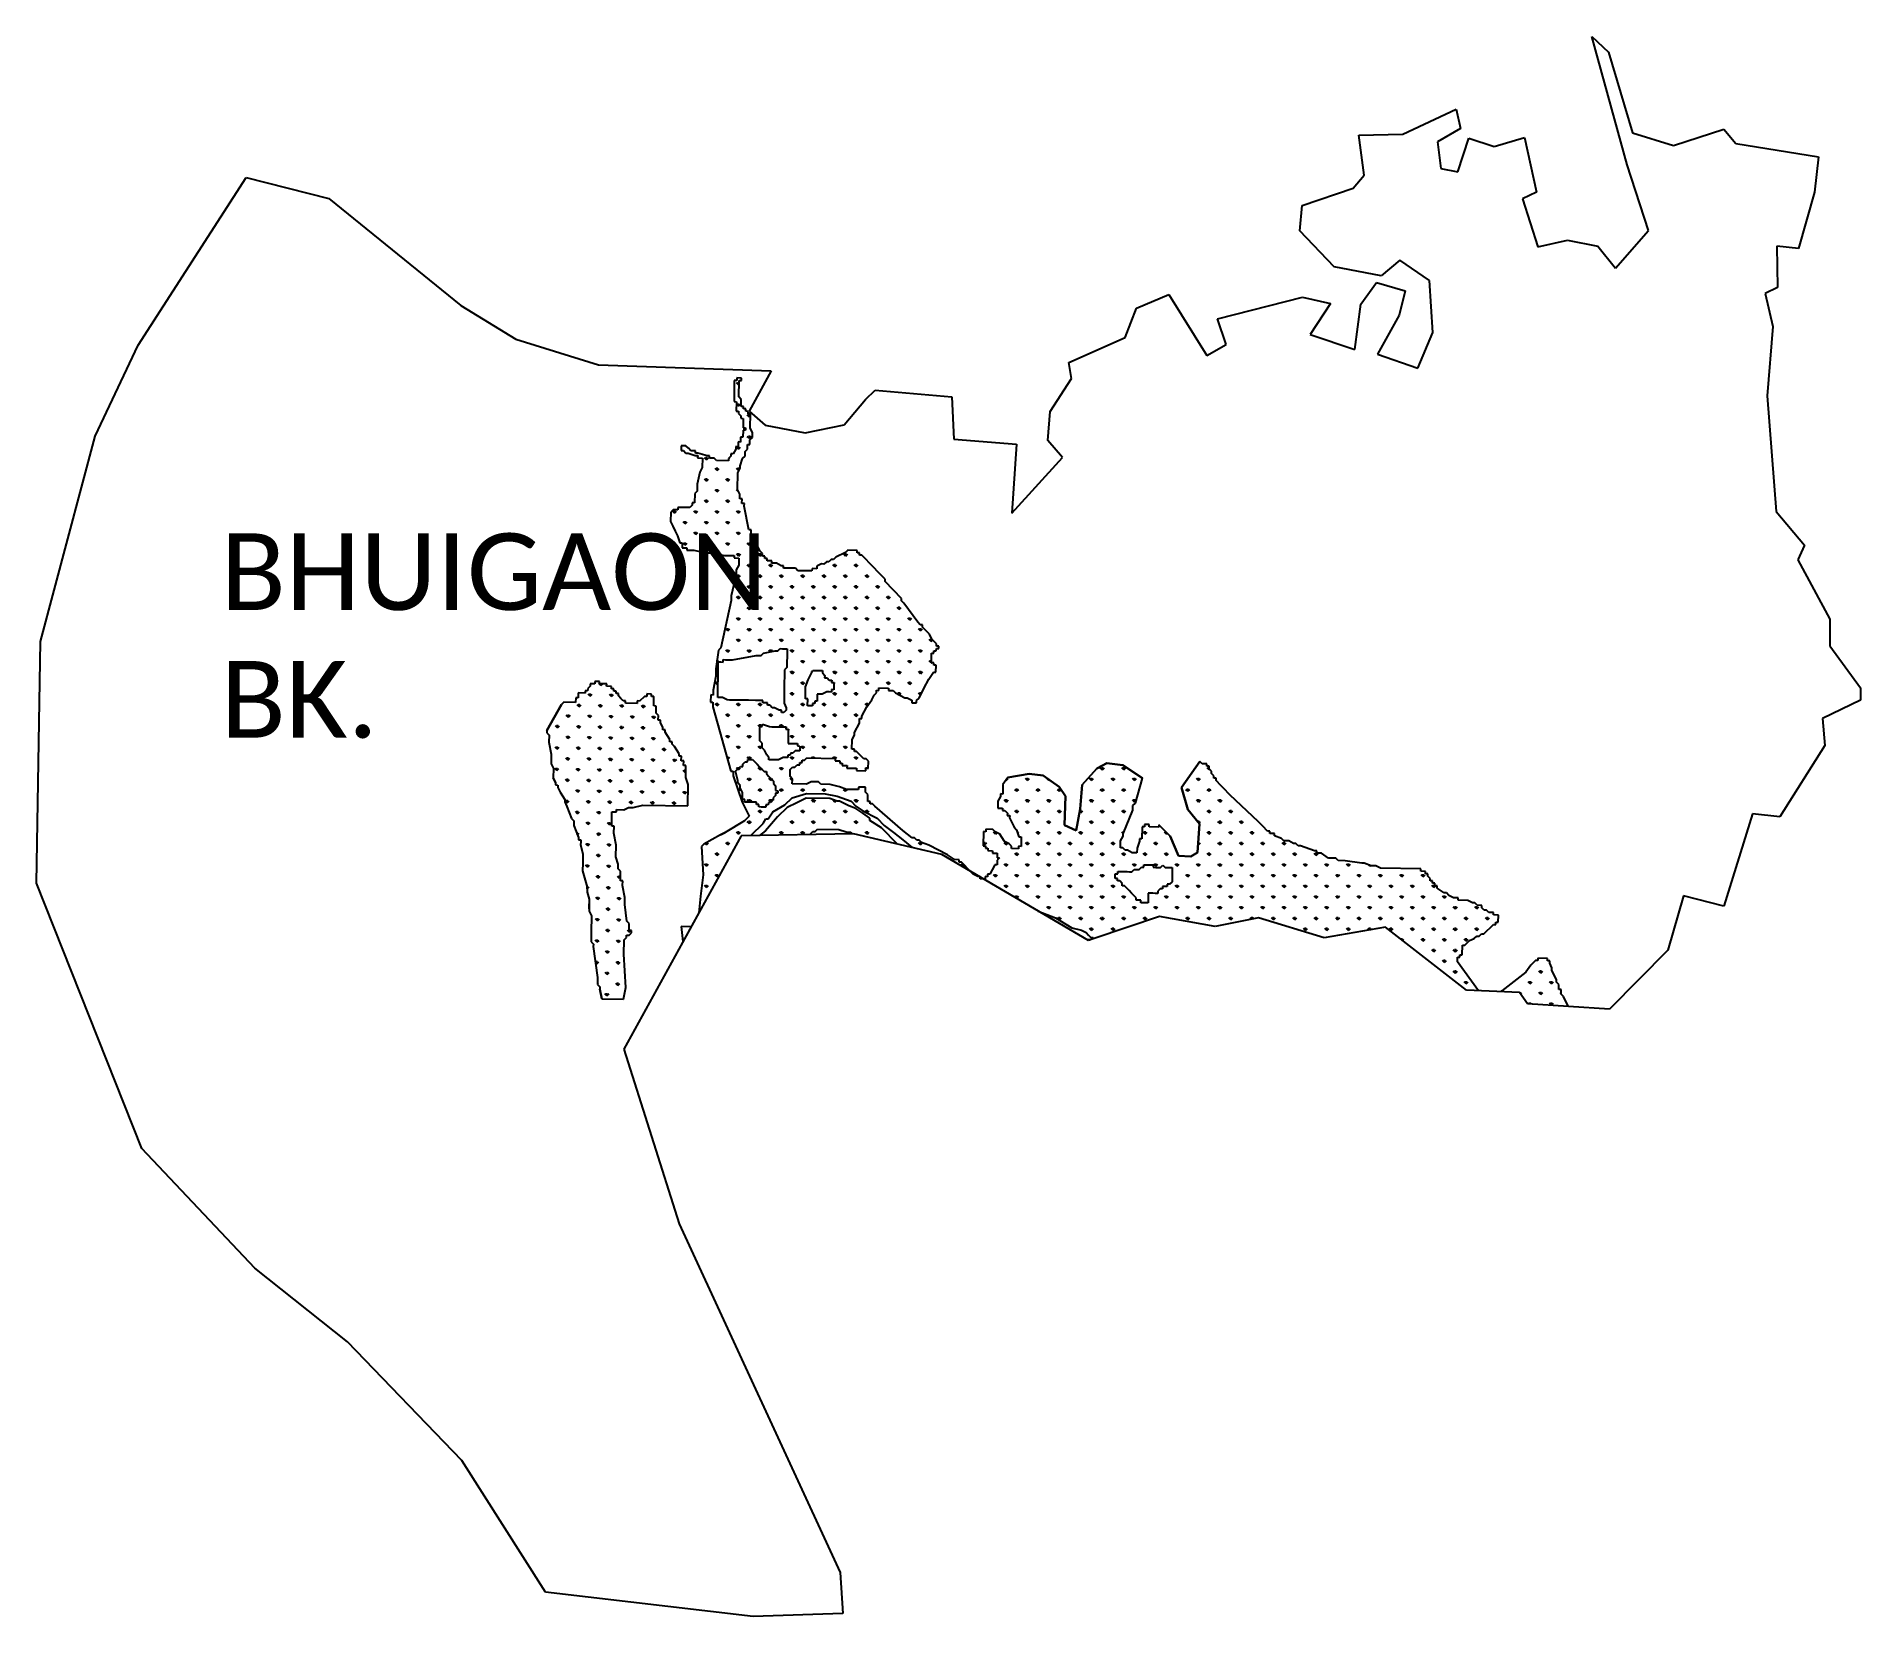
# Model space of a CAD drawing. Header units: metres. Extents: x 264475 to 267538, y 2142866 to 2145519.
import ezdxf

# ---------------------------------------------------------------- set-up
doc = ezdxf.new("R2010")
doc.units = ezdxf.units.M
for name, color, linetype in [('MANGROOVES', 112, 'Continuous'), ('village', 3, 'Continuous'), ('VILLAGE NAME', 250, 'Continuous')]:
    doc.layers.add(name, color=color, linetype=linetype)
doc.styles.add('MtXpl_Calibri', font='calibri.ttf')

msp = doc.modelspace()

# ---------------------------------------------------------------- texts
at = {"layer": 'VILLAGE NAME', "style": 'MtXpl_Calibri'}
for s, p in [('BHUIGAON', (264784.4, 2144556.2)), ('BK.', (264784.4, 2144341.8))]:
    msp.add_text(s, height=128.65, dxfattribs=at).set_placement(p)

# ---------------------------------------------------------------- linework, layer by layer
at = {"layer": 'MANGROOVES'}
for p, q in [((265646.7, 2144941.7), (265646.2, 2144906)), ((265650.7, 2144941.7), (265646.7, 2144941.7)), ((265658.7, 2144945.5), (265650.7, 2144945.7)), ((265650.7, 2144945.7), (265650.7, 2144941.7)), ((265654.2, 2144913.8), (265654.6, 2144941.6)), ((265654.6, 2144941.6), (265658.6, 2144941.6)), ((265658.6, 2144941.6), (265658.7, 2144945.5)), ((265646.2, 2144906), (265650.1, 2144905.9)), ((265650.1, 2144905.9), (265649.9, 2144890)), ((265658.1, 2144909.8), (265654.2, 2144913.8)), ((265658, 2144897.8), (265658.1, 2144909.8)), ((265661.9, 2144897.8), (265658, 2144897.8)), ((265661.9, 2144893.8), (265661.9, 2144897.8)), ((265649.9, 2144890), (265653.9, 2144889.9)), ((265653.9, 2144889.9), (265653.8, 2144886)), ((265653.8, 2144886), (265657.7, 2144881.9)), ((265657.7, 2144881.9), (265657.7, 2144878)), ((265657.7, 2144878), (265661.6, 2144877.9)), ((265661.6, 2144877.9), (265661.4, 2144862)), ((265665.9, 2144893.7), (265661.9, 2144893.8)), ((265665.8, 2144889.8), (265665.9, 2144893.7)), ((265669.8, 2144889.7), (265665.8, 2144889.8)), ((265669.7, 2144885.7), (265669.8, 2144889.7)), ((265673.7, 2144885.7), (265669.7, 2144885.7)), ((265673.3, 2144861.8), (265673.7, 2144885.7)), ((265653.1, 2144838.3), (265653, 2144830.3)), ((265657.1, 2144838.2), (265653.1, 2144838.3)), ((265657.2, 2144846.1), (265657.1, 2144838.2)), ((265661.2, 2144846.1), (265657.2, 2144846.1)), ((265661.4, 2144858), (265661.2, 2144846.1)), ((265661.4, 2144862), (265665.4, 2144861.9)), ((265665.3, 2144858), (265661.4, 2144858)), ((265665.4, 2144861.9), (265665.3, 2144858)), ((265668.8, 2144826.1), (265668.9, 2144834)), ((265668.9, 2144834), (265672.9, 2144834)), ((265672.9, 2144834), (265673, 2144841.9)), ((265673, 2144841.9), (265677.1, 2144845.9)), ((265677.2, 2144853.8), (265673.3, 2144861.8)), ((265677.1, 2144845.9), (265677.2, 2144853.8)), ((265557.6, 2144831.7), (265557.5, 2144823.8)), ((265557.5, 2144823.8), (265561.4, 2144823.7)), ((265565.5, 2144831.6), (265557.6, 2144831.7)), ((265561.4, 2144823.7), (265565.4, 2144819.7)), ((265565.4, 2144819.7), (265569.3, 2144819.6)), ((265569.5, 2144827.6), (265565.5, 2144831.6)), ((265569.3, 2144819.6), (265581.2, 2144815.5)), ((265573.4, 2144823.5), (265569.5, 2144827.6)), ((265581.3, 2144823.4), (265573.4, 2144823.5)), ((265581.2, 2144815.5), (265585.2, 2144815.4)), ((265581.3, 2144819.4), (265581.3, 2144823.4)), ((265585.2, 2144819.4), (265581.3, 2144819.4)), ((265585.2, 2144815.4), (265585.1, 2144811.4)), ((265585.1, 2144811.4), (265593.1, 2144811.3)), ((265601.1, 2144815.2), (265585.2, 2144819.4)), ((265593.1, 2144811.3), (265592.8, 2144795.4)), ((265605.1, 2144815.1), (265601.1, 2144815.2)), ((265605, 2144811.1), (265605.1, 2144815.1)), ((265612.9, 2144811), (265605, 2144811.1)), ((265616.9, 2144807), (265612.9, 2144811)), ((265636.7, 2144806.7), (265616.9, 2144807)), ((265636.8, 2144810.7), (265636.7, 2144806.7)), ((265640.8, 2144814.6), (265636.8, 2144810.7)), ((265640.9, 2144818.6), (265640.8, 2144814.6)), ((265644.9, 2144818.5), (265640.9, 2144818.6)), ((265649, 2144826.4), (265644.9, 2144818.5)), ((265653, 2144830.3), (265649, 2144830.4)), ((265649, 2144830.4), (265649, 2144826.4)), ((265656.5, 2144798.4), (265660.6, 2144810.3)), ((265660.6, 2144810.3), (265664.7, 2144814.2)), ((265664.7, 2144814.2), (265664.8, 2144822.2)), ((265664.8, 2144822.2), (265668.8, 2144826.1)), ((265588.7, 2144787.5), (265584.5, 2144767.7)), ((265592.8, 2144795.4), (265588.7, 2144787.5)), ((265651.9, 2144758.7), (265652.3, 2144786.6)), ((265652.3, 2144786.6), (265656.4, 2144794.5)), ((265656.4, 2144794.5), (265656.5, 2144798.4)), ((265580.3, 2144751.9), (265580, 2144736)), ((265584.3, 2144755.8), (265580.3, 2144751.9)), ((265584.5, 2144767.7), (265584.3, 2144755.8)), ((265655.8, 2144750.7), (265651.9, 2144758.7)), ((265655.7, 2144742.8), (265655.8, 2144750.7)), ((265659.6, 2144742.7), (265655.7, 2144742.8)), ((265659.5, 2144734.8), (265659.6, 2144742.7)), ((265540, 2144720.6), (265539.8, 2144704.7)), ((265544.1, 2144724.6), (265540, 2144720.6)), ((265552, 2144724.4), (265544.1, 2144724.6)), ((265552.1, 2144728.4), (265552, 2144724.4)), ((265556.1, 2144728.4), (265552.1, 2144728.4)), ((265572, 2144728.1), (265556.1, 2144728.4)), ((265576, 2144732), (265572, 2144728.1)), ((265576.1, 2144736), (265576, 2144732)), ((265580, 2144736), (265576.1, 2144736)), ((265663.5, 2144734.7), (265659.5, 2144734.8)), ((265663.4, 2144730.7), (265663.5, 2144734.7)), ((265670.8, 2144690.9), (265663.4, 2144730.7)), ((265539.8, 2144704.7), (265543.7, 2144696.7)), ((265543.7, 2144696.7), (265547.5, 2144688.7)), ((265547.5, 2144688.7), (265551.4, 2144680.7)), ((265551.4, 2144680.7), (265555.2, 2144668.7)), ((265674.8, 2144690.8), (265670.8, 2144690.9)), ((265674.7, 2144682.9), (265674.8, 2144690.8)), ((265682.5, 2144674.8), (265674.7, 2144682.9)), ((265555.2, 2144668.7), (265559.1, 2144668.7)), ((265559.1, 2144668.7), (265559, 2144660.7)), ((265559, 2144660.7), (265567, 2144660.6)), ((265567, 2144660.6), (265566.9, 2144656.6)), ((265566.9, 2144656.6), (265578.8, 2144656.4)), ((265578.8, 2144656.4), (265598.7, 2144652.2)), ((265598.7, 2144652.2), (265606.6, 2144652.1)), ((265606.6, 2144652.1), (265630.4, 2144647.7)), ((265682.4, 2144666.8), (265682.5, 2144674.8)), ((265686.3, 2144666.8), (265682.4, 2144666.8)), ((265686.3, 2144662.8), (265686.3, 2144666.8)), ((265690.1, 2144654.8), (265686.3, 2144662.8)), ((265694.1, 2144650.8), (265690.1, 2144654.8)), ((265694, 2144646.8), (265694.1, 2144650.8)), ((265833.2, 2144652.7), (265817.2, 2144645)), ((265837.3, 2144656.6), (265833.2, 2144652.7)), ((265853.2, 2144656.3), (265837.3, 2144656.6)), ((265853.1, 2144652.4), (265853.2, 2144656.3)), ((265857.1, 2144652.3), (265853.1, 2144652.4)), ((265857, 2144648.3), (265857.1, 2144652.3)), ((265630.4, 2144647.7), (265646.3, 2144647.5)), ((265646.3, 2144647.5), (265646.2, 2144643.5)), ((265646.2, 2144643.5), (265654.2, 2144643.4)), ((265649.9, 2144623.6), (265649.8, 2144615.6)), ((265654, 2144631.5), (265649.9, 2144623.6)), ((265654.2, 2144643.4), (265654, 2144631.5)), ((265698, 2144646.7), (265694, 2144646.8)), ((265697.9, 2144642.7), (265698, 2144646.7)), ((265701.9, 2144642.7), (265697.9, 2144642.7)), ((265701.8, 2144638.7), (265701.9, 2144642.7)), ((265709.8, 2144638.6), (265701.8, 2144638.7)), ((265709.7, 2144634.6), (265709.8, 2144638.6)), ((265717.7, 2144634.5), (265709.7, 2144634.6)), ((265725.6, 2144630.4), (265717.7, 2144634.5)), ((265729.5, 2144630.3), (265725.6, 2144630.4)), ((265729.5, 2144626.4), (265729.5, 2144630.3)), ((265749.4, 2144626.1), (265729.5, 2144626.4)), ((265753.3, 2144622), (265749.4, 2144626.1)), ((265777.1, 2144621.7), (265753.3, 2144622)), ((265777.2, 2144625.7), (265777.1, 2144621.7)), ((265785.1, 2144625.5), (265777.2, 2144625.7)), ((265785.2, 2144629.5), (265785.1, 2144625.5)), ((265793.2, 2144633.4), (265785.2, 2144629.5)), ((265797.2, 2144633.3), (265793.2, 2144633.4)), ((265801.2, 2144637.2), (265797.2, 2144633.3)), ((265805.2, 2144637.2), (265801.2, 2144637.2)), ((265809.2, 2144641.1), (265805.2, 2144637.2)), ((265813.2, 2144641), (265809.2, 2144641.1)), ((265817.2, 2144645), (265813.2, 2144641)), ((265861, 2144648.3), (265857, 2144648.3)), ((265864.9, 2144644.2), (265861, 2144648.3)), ((265876.7, 2144632.1), (265864.9, 2144644.2)), ((265892.3, 2144616), (265876.7, 2144632.1)), ((265649.8, 2144615.6), (265641.3, 2144580)), ((265896.2, 2144612), (265892.3, 2144616)), ((265900.2, 2144607.9), (265896.2, 2144612)), ((265900.1, 2144604), (265900.2, 2144607.9)), ((265927.5, 2144575.7), (265900.1, 2144604)), ((265641.2, 2144572), (265624.1, 2144492.7)), ((265641.3, 2144580), (265641.2, 2144572)), ((265927.5, 2144571.7), (265927.5, 2144575.7)), ((265931.4, 2144567.7), (265927.5, 2144571.7)), ((265954.8, 2144535.5), (265931.4, 2144567.7)), ((265958.7, 2144531.5), (265954.8, 2144535.5)), ((265962.6, 2144531.5), (265958.7, 2144531.5)), ((265962.6, 2144527.5), (265962.6, 2144531.5)), ((265966.5, 2144523.4), (265962.6, 2144527.5)), ((265970.4, 2144519.4), (265966.5, 2144523.4)), ((265974.3, 2144515.4), (265970.4, 2144519.4)), ((265978.2, 2144507.4), (265974.3, 2144515.4)), ((265986, 2144499.3), (265978.2, 2144507.4)), ((265986, 2144495.3), (265986, 2144499.3)), ((265620.1, 2144488.8), (265615.6, 2144457.1)), ((265619.7, 2144465), (265619.8, 2144468.9)), ((265619.8, 2144468.9), (265623.8, 2144468.9)), ((265624.1, 2144492.7), (265620.1, 2144488.8)), ((265623.8, 2144468.9), (265627.7, 2144468.8)), ((265627.7, 2144468.8), (265627.8, 2144472.8)), ((265627.8, 2144472.8), (265631.8, 2144472.7)), ((265631.8, 2144472.7), (265635.8, 2144472.7)), ((265635.8, 2144472.7), (265639.7, 2144472.6)), ((265639.7, 2144472.6), (265643.7, 2144472.6)), ((265643.7, 2144472.6), (265683.6, 2144479.9)), ((265683.6, 2144479.9), (265687.5, 2144479.9)), ((265687.5, 2144479.9), (265691.5, 2144479.8)), ((265691.5, 2144479.8), (265695.6, 2144483.7)), ((265695.6, 2144483.7), (265715.5, 2144487.4)), ((265715.5, 2144487.4), (265719.5, 2144487.3)), ((265719.5, 2144487.3), (265723.5, 2144491.3)), ((265723.5, 2144491.3), (265727.5, 2144491.2)), ((265727.5, 2144491.2), (265731.4, 2144491.1)), ((265731.4, 2144491.1), (265735.4, 2144491.1)), ((265735.1, 2144471.2), (265735, 2144463.3)), ((265735.2, 2144475.2), (265735.1, 2144471.2)), ((265735.3, 2144483.1), (265735.2, 2144479.2)), ((265735.2, 2144479.2), (265735.2, 2144475.2)), ((265735.4, 2144487.1), (265735.3, 2144483.1)), ((265735.4, 2144491.1), (265735.4, 2144487.1)), ((265977.6, 2144467.6), (265977.7, 2144475.6)), ((265981.6, 2144467.6), (265977.6, 2144467.6)), ((265977.7, 2144475.6), (265977.8, 2144483.5)), ((265977.8, 2144483.5), (265981.8, 2144483.5)), ((265981.5, 2144463.6), (265981.6, 2144467.6)), ((265981.8, 2144483.5), (265981.9, 2144487.4)), ((265981.9, 2144487.4), (265985.8, 2144487.4)), ((265985.8, 2144487.4), (265985.9, 2144491.3)), ((265985.9, 2144491.3), (265989.9, 2144491.3)), ((265989.9, 2144495.3), (265986, 2144495.3)), ((265989.9, 2144491.3), (265989.9, 2144495.3)), ((265412.6, 2144436.2), (265412.5, 2144432.3)), ((265420.5, 2144436.1), (265412.6, 2144436.2)), ((265420.5, 2144432.1), (265420.5, 2144436.1)), ((265615.5, 2144445.1), (265611.1, 2144421.4)), ((265615.6, 2144457.1), (265615.5, 2144445.1)), ((265619.2, 2144429.2), (265619.4, 2144441.1)), ((265619.4, 2144445.1), (265619.5, 2144449.1)), ((265619.4, 2144441.1), (265619.4, 2144445.1)), ((265619.5, 2144449.1), (265619.6, 2144453)), ((265619.6, 2144457), (265619.7, 2144461)), ((265619.6, 2144453), (265619.6, 2144457)), ((265619.7, 2144461), (265619.7, 2144465)), ((265730.8, 2144447.4), (265730.6, 2144431.5)), ((265730.9, 2144451.4), (265730.8, 2144447.4)), ((265735, 2144459.3), (265730.9, 2144455.4)), ((265730.9, 2144455.4), (265730.9, 2144451.4)), ((265735, 2144463.3), (265735, 2144459.3)), ((265766.3, 2144427), (265770.4, 2144438.9)), ((265770.4, 2144438.9), (265778.6, 2144454.7)), ((265778.6, 2144454.7), (265782.6, 2144454.6)), ((265782.6, 2144454.6), (265786.6, 2144454.5)), ((265786.6, 2144454.5), (265790.5, 2144454.5)), ((265790.5, 2144454.5), (265794.5, 2144454.4)), ((265794.5, 2144454.4), (265794.5, 2144450.4)), ((265794.5, 2144450.4), (265798.4, 2144446.4)), ((265798.4, 2144446.4), (265798.3, 2144442.4)), ((265798.3, 2144442.4), (265802.3, 2144442.4)), ((265802.3, 2144442.4), (265806.2, 2144438.3)), ((265806.2, 2144438.3), (265810.2, 2144438.3)), ((265810.2, 2144438.3), (265810.1, 2144434.3)), ((265965, 2144424.1), (265973.2, 2144439.8)), ((265973.2, 2144439.8), (265981.3, 2144451.6)), ((265981.3, 2144451.6), (265985.3, 2144451.6)), ((265985.5, 2144463.5), (265981.5, 2144463.6)), ((265985.3, 2144451.6), (265985.5, 2144463.5)), ((265380.4, 2144408.9), (265380.2, 2144400.9)), ((265384.3, 2144408.8), (265380.4, 2144408.9)), ((265384.5, 2144416.8), (265384.3, 2144408.8)), ((265396.4, 2144416.6), (265384.5, 2144416.8)), ((265400.4, 2144420.5), (265396.4, 2144420.6)), ((265396.4, 2144420.6), (265396.4, 2144416.6)), ((265400.5, 2144424.5), (265400.4, 2144420.5)), ((265404.5, 2144428.4), (265400.5, 2144424.5)), ((265404.6, 2144432.4), (265404.5, 2144428.4)), ((265412.5, 2144432.3), (265404.6, 2144432.4)), ((265432.4, 2144432), (265420.5, 2144432.1)), ((265432.3, 2144428), (265432.4, 2144432)), ((265440.3, 2144427.9), (265432.3, 2144428)), ((265440.2, 2144423.9), (265440.3, 2144427.9)), ((265444.2, 2144423.8), (265440.2, 2144423.9)), ((265444.1, 2144419.9), (265444.2, 2144423.8)), ((265448.1, 2144419.8), (265444.1, 2144419.9)), ((265448.1, 2144415.8), (265448.1, 2144419.8)), ((265452, 2144415.8), (265448.1, 2144415.8)), ((265452, 2144411.8), (265452, 2144415.8)), ((265455.9, 2144407.8), (265452, 2144411.8)), ((265459.8, 2144403.7), (265455.9, 2144407.8)), ((265495.7, 2144411.1), (265487.6, 2144403.3)), ((265499.7, 2144411.1), (265495.7, 2144411.1)), ((265507.7, 2144414.9), (265499.7, 2144415.1)), ((265499.7, 2144415.1), (265499.7, 2144411.1)), ((265507.6, 2144411), (265507.7, 2144414.9)), ((265511.6, 2144410.9), (265507.6, 2144411)), ((265511.4, 2144395), (265511.6, 2144410.9)), ((265607, 2144413.5), (265606.9, 2144401.5)), ((265611, 2144413.4), (265607, 2144413.5)), ((265611.1, 2144421.4), (265611, 2144413.4)), ((265618.9, 2144409.3), (265619, 2144413.3)), ((265622.9, 2144409.3), (265618.9, 2144409.3)), ((265619, 2144417.3), (265619.2, 2144429.2)), ((265619, 2144413.3), (265619, 2144417.3)), ((265626.9, 2144409.2), (265622.9, 2144409.3)), ((265634.8, 2144405.1), (265626.9, 2144409.2)), ((265638.7, 2144405), (265634.8, 2144405.1)), ((265642.7, 2144405), (265638.7, 2144405)), ((265646.7, 2144404.9), (265642.7, 2144405)), ((265670.5, 2144404.6), (265646.7, 2144404.9)), ((265682.5, 2144404.4), (265670.5, 2144404.6)), ((265686.4, 2144404.3), (265682.5, 2144404.4)), ((265690.4, 2144404.3), (265686.4, 2144404.3)), ((265730.3, 2144415.6), (265730.2, 2144403.7)), ((265730.4, 2144419.6), (265730.3, 2144415.6)), ((265730.5, 2144427.5), (265730.4, 2144423.6)), ((265730.4, 2144423.6), (265730.4, 2144419.6)), ((265730.6, 2144431.5), (265730.5, 2144427.5)), ((265766, 2144411.1), (265766.1, 2144415.1)), ((265766, 2144407.1), (265766, 2144411.1)), ((265770, 2144407.1), (265766, 2144407.1)), ((265766.1, 2144415.1), (265766.2, 2144419.1)), ((265766.2, 2144423), (265766.3, 2144427)), ((265766.2, 2144419.1), (265766.2, 2144423)), ((265769.9, 2144403.1), (265770, 2144407.1)), ((265785.9, 2144406.8), (265785.8, 2144402.9)), ((265786, 2144414.8), (265785.9, 2144410.8)), ((265785.9, 2144410.8), (265785.9, 2144406.8)), ((265790, 2144414.7), (265786, 2144414.8)), ((265793.9, 2144414.7), (265790, 2144414.7)), ((265801.9, 2144418.5), (265793.9, 2144414.7)), ((265805.9, 2144418.5), (265801.9, 2144418.5)), ((265809.9, 2144418.4), (265805.9, 2144418.5)), ((265813.9, 2144422.3), (265809.9, 2144422.4)), ((265809.9, 2144422.4), (265809.9, 2144418.4)), ((265810.1, 2144434.3), (265814.1, 2144434.2)), ((265814, 2144426.3), (265813.9, 2144422.3)), ((265814.1, 2144434.2), (265814, 2144430.3)), ((265814, 2144430.3), (265814, 2144426.3)), ((265869.2, 2144393.7), (265877.3, 2144405.5)), ((265877.3, 2144405.5), (265881.4, 2144413.4)), ((265881.4, 2144413.4), (265885.4, 2144417.3)), ((265885.4, 2144417.3), (265885.5, 2144421.3)), ((265885.5, 2144421.3), (265889.4, 2144421.2)), ((265889.4, 2144421.2), (265889.5, 2144425.2)), ((265889.5, 2144425.2), (265905.4, 2144424.9)), ((265905.4, 2144424.9), (265905.3, 2144421)), ((265905.3, 2144421), (265913.3, 2144420.8)), ((265913.3, 2144420.8), (265917.2, 2144416.8)), ((265917.2, 2144416.8), (265933, 2144408.6)), ((265933, 2144408.6), (265937, 2144408.6)), ((265937, 2144408.6), (265944.9, 2144404.5)), ((265944.9, 2144404.5), (265944.8, 2144400.5)), ((265952.7, 2144400.4), (265952.8, 2144404.4)), ((265952.8, 2144404.4), (265956.8, 2144408.3)), ((265956.8, 2144408.3), (265965, 2144424.1)), ((265331.8, 2144353.9), (265356.3, 2144397.3)), ((265356.3, 2144397.3), (265331.8, 2144353.9)), ((265360.4, 2144401.2), (265356.3, 2144397.3)), ((265380.2, 2144400.9), (265360.4, 2144401.2)), ((265463.8, 2144403.7), (265459.8, 2144403.7)), ((265463.7, 2144399.7), (265463.8, 2144403.7)), ((265483.6, 2144399.4), (265463.7, 2144399.7)), ((265487.6, 2144403.3), (265483.6, 2144403.4)), ((265483.6, 2144403.4), (265483.6, 2144399.4)), ((265515.3, 2144394.9), (265511.4, 2144395)), ((265515.2, 2144383), (265515.3, 2144394.9)), ((265519.1, 2144379), (265515.2, 2144383)), ((265519, 2144371), (265519.1, 2144379)), ((265606.9, 2144401.5), (265610.8, 2144401.5)), ((265610.8, 2144401.5), (265610.7, 2144393.5)), ((265610.7, 2144393.5), (265640.9, 2144285.7)), ((265694.4, 2144404.2), (265690.4, 2144404.3)), ((265694.3, 2144400.2), (265694.4, 2144404.2)), ((265698.3, 2144400.2), (265694.3, 2144400.2)), ((265702.3, 2144400.1), (265698.3, 2144400.2)), ((265702.2, 2144396.1), (265702.3, 2144400.1)), ((265706.2, 2144396.1), (265702.2, 2144396.1)), ((265710.1, 2144392.1), (265706.2, 2144396.1)), ((265714.1, 2144392), (265710.1, 2144392.1)), ((265722, 2144387.9), (265714.1, 2144392)), ((265725.9, 2144387.8), (265722, 2144387.9)), ((265725.9, 2144383.9), (265725.9, 2144387.8)), ((265729.9, 2144383.8), (265725.9, 2144383.9)), ((265733.9, 2144387.7), (265729.9, 2144383.8)), ((265730.2, 2144403.7), (265730.1, 2144399.7)), ((265730.1, 2144399.7), (265733.9, 2144391.7)), ((265733.9, 2144391.7), (265733.9, 2144387.7)), ((265769.8, 2144399.1), (265769.9, 2144403.1)), ((265769.8, 2144395.1), (265769.8, 2144399.1)), ((265773.8, 2144395.1), (265769.8, 2144395.1)), ((265777.7, 2144395), (265773.8, 2144395.1)), ((265777.8, 2144399), (265777.7, 2144395)), ((265781.8, 2144398.9), (265777.8, 2144399)), ((265785.8, 2144402.9), (265781.8, 2144402.9)), ((265781.8, 2144402.9), (265781.8, 2144398.9)), ((265856.8, 2144366), (265856.9, 2144374)), ((265856.9, 2144374), (265860.9, 2144373.9)), ((265860.9, 2144373.9), (265861, 2144377.9)), ((265861, 2144377.9), (265869.2, 2144393.7)), ((265944.8, 2144400.5), (265952.7, 2144400.4)), ((265331.8, 2144353.9), (265331.8, 2144349.9)), ((265331.8, 2144349.9), (265335.7, 2144345.9)), ((265335.7, 2144345.9), (265335.5, 2144334)), ((265522.9, 2144371), (265519, 2144371)), ((265522.9, 2144367), (265522.9, 2144371)), ((265526.7, 2144359), (265522.9, 2144367)), ((265526.7, 2144355), (265526.7, 2144359)), ((265530.6, 2144355), (265526.7, 2144355)), ((265530.6, 2144351), (265530.6, 2144355)), ((265538.4, 2144338.9), (265530.6, 2144351)), ((265689.5, 2144344.6), (265689.6, 2144348.6)), ((265689.5, 2144340.7), (265689.5, 2144344.6)), ((265689.6, 2144352.6), (265689.7, 2144356.6)), ((265689.6, 2144348.6), (265689.6, 2144352.6)), ((265689.7, 2144356.6), (265689.8, 2144360.5)), ((265689.8, 2144360.5), (265693.7, 2144360.5)), ((265693.7, 2144360.5), (265693.8, 2144364.5)), ((265693.8, 2144364.5), (265705.7, 2144360.3)), ((265705.7, 2144360.3), (265709.6, 2144360.2)), ((265709.6, 2144360.2), (265713.6, 2144360.2)), ((265713.6, 2144360.2), (265717.6, 2144360.1)), ((265717.6, 2144360.1), (265721.6, 2144360.1)), ((265721.6, 2144360.1), (265725.5, 2144360)), ((265725.5, 2144360), (265729.5, 2144360)), ((265729.5, 2144360), (265733.5, 2144359.9)), ((265733.5, 2144359.9), (265733.4, 2144355.9)), ((265733.4, 2144355.9), (265737.4, 2144355.9)), ((265737.3, 2144347.9), (265737.2, 2144340)), ((265737.4, 2144355.9), (265737.3, 2144351.9)), ((265737.3, 2144351.9), (265737.3, 2144347.9)), ((265844.5, 2144338.4), (265848.6, 2144346.3)), ((265848.6, 2144350.2), (265856.8, 2144366)), ((265848.6, 2144346.3), (265848.6, 2144350.2)), ((265335.5, 2144334), (265339.2, 2144314.1)), ((265339.2, 2144314.1), (265339, 2144298.1)), ((265538.3, 2144335), (265538.4, 2144338.9)), ((265542.3, 2144334.9), (265538.3, 2144335)), ((265542.2, 2144330.9), (265542.3, 2144334.9)), ((265546.1, 2144326.9), (265542.2, 2144330.9)), ((265553.9, 2144314.8), (265546.1, 2144326.9)), ((265553.8, 2144310.9), (265553.9, 2144314.8)), ((265689.4, 2144336.7), (265689.5, 2144340.7)), ((265693.3, 2144332.7), (265689.4, 2144336.7)), ((265693.2, 2144324.7), (265693.3, 2144328.7)), ((265697.1, 2144320.7), (265693.2, 2144324.7)), ((265693.3, 2144328.7), (265693.3, 2144332.7)), ((265701, 2144312.7), (265697.1, 2144320.7)), ((265704.9, 2144308.6), (265701, 2144312.7)), ((265737.1, 2144336), (265737, 2144332)), ((265737, 2144332), (265741, 2144331.9)), ((265737.2, 2144340), (265737.1, 2144336)), ((265740.8, 2144316), (265740.7, 2144312.1)), ((265744.8, 2144316), (265740.8, 2144316)), ((265741, 2144331.9), (265745, 2144331.9)), ((265748.8, 2144319.9), (265744.8, 2144316)), ((265745, 2144331.9), (265749, 2144331.8)), ((265752.8, 2144319.8), (265748.8, 2144319.9)), ((265749, 2144331.8), (265752.9, 2144331.8)), ((265756.7, 2144319.8), (265752.8, 2144319.8)), ((265752.9, 2144331.8), (265752.9, 2144327.8)), ((265752.9, 2144327.8), (265756.9, 2144327.7)), ((265756.8, 2144323.8), (265756.7, 2144319.8)), ((265756.9, 2144327.7), (265756.8, 2144323.8)), ((265844.2, 2144322.5), (265844.5, 2144338.4)), ((265848.2, 2144322.4), (265844.2, 2144322.5)), ((265848.2, 2144318.4), (265848.2, 2144322.4)), ((265852.1, 2144318.4), (265848.2, 2144318.4)), ((265856.1, 2144314.3), (265852.1, 2144318.4)), ((265863.9, 2144306.3), (265856.1, 2144314.3)), ((265339, 2144298.1), (265342.8, 2144290.1)), ((265342.8, 2144290.1), (265342.6, 2144274.2)), ((265557.8, 2144310.8), (265553.8, 2144310.9)), ((265557.7, 2144302.9), (265557.8, 2144310.8)), ((265561.7, 2144302.8), (265557.7, 2144302.9)), ((265561.6, 2144294.8), (265561.7, 2144302.8)), ((265565.5, 2144294.8), (265561.6, 2144294.8)), ((265565.2, 2144274.9), (265565.5, 2144294.8)), ((265640.9, 2144285.7), (265644.9, 2144285.7)), ((265644.9, 2144285.7), (265644.8, 2144277.7)), ((265648.9, 2144285.6), (265657, 2144293.4)), ((265652.6, 2144269.6), (265648.9, 2144285.6)), ((265657, 2144293.4), (265660.9, 2144293.4)), ((265660.9, 2144293.4), (265661, 2144297.3)), ((265661, 2144297.3), (265665, 2144301.3)), ((265665, 2144301.3), (265669, 2144301.2)), ((265669, 2144301.2), (265669.1, 2144305.2)), ((265669.1, 2144305.2), (265673, 2144305.1)), ((265673, 2144305.1), (265677, 2144305.1)), ((265677, 2144305.1), (265680.9, 2144301)), ((265680.9, 2144301), (265684.8, 2144297)), ((265684.8, 2144297), (265688.8, 2144293)), ((265688.8, 2144293), (265688.7, 2144289)), ((265688.7, 2144289), (265692.7, 2144288.9)), ((265692.7, 2144288.9), (265696.6, 2144284.9)), ((265696.6, 2144284.9), (265700.6, 2144284.8)), ((265700.6, 2144284.8), (265700.5, 2144280.9)), ((265704.8, 2144304.6), (265704.9, 2144308.6)), ((265708.8, 2144304.6), (265704.8, 2144304.6)), ((265712.8, 2144304.5), (265708.8, 2144304.6)), ((265716.8, 2144304.5), (265712.8, 2144304.5)), ((265720.7, 2144304.4), (265716.8, 2144304.5)), ((265728.7, 2144308.3), (265720.7, 2144304.4)), ((265732.7, 2144308.2), (265728.7, 2144308.3)), ((265736.7, 2144308.2), (265732.7, 2144308.2)), ((265740.7, 2144312.1), (265736.7, 2144312.1)), ((265736.7, 2144312.1), (265736.7, 2144308.2)), ((265740.2, 2144276.3), (265740.4, 2144288.2)), ((265740.4, 2144288.2), (265744.4, 2144292.1)), ((265744.4, 2144292.1), (265748.4, 2144292.1)), ((265748.4, 2144292.1), (265752.4, 2144296)), ((265752.4, 2144296), (265756.4, 2144295.9)), ((265756.4, 2144295.9), (265756.4, 2144299.9)), ((265756.4, 2144299.9), (265760.4, 2144299.8)), ((265760.4, 2144299.8), (265760.5, 2144303.8)), ((265760.5, 2144303.8), (265764.5, 2144303.8)), ((265764.5, 2144303.8), (265768.5, 2144307.7)), ((265768.5, 2144307.7), (265816.2, 2144307)), ((265816.2, 2144307), (265816.1, 2144303)), ((265816.1, 2144303), (265824.1, 2144302.9)), ((265824.1, 2144302.9), (265824, 2144298.9)), ((265824, 2144298.9), (265828, 2144298.8)), ((265828, 2144298.8), (265827.9, 2144294.9)), ((265827.9, 2144294.9), (265835.9, 2144294.8)), ((265835.9, 2144294.8), (265835.8, 2144290.8)), ((265835.8, 2144290.8), (265851.7, 2144290.5)), ((265851.7, 2144290.5), (265851.7, 2144286.6)), ((265851.7, 2144286.6), (265867.6, 2144286.3)), ((265867.9, 2144306.2), (265863.9, 2144306.3)), ((265867.6, 2144286.3), (265867.6, 2144290.3)), ((265867.6, 2144290.3), (265871.6, 2144290.2)), ((265871.8, 2144302.2), (265867.9, 2144306.2)), ((265871.6, 2144290.2), (265871.8, 2144302.2)), ((266230.5, 2144262.5), (266255.4, 2144289.9)), ((266255.4, 2144289.9), (266230.5, 2144262.5)), ((266255.4, 2144289.9), (266272.1, 2144298.7)), ((266272.1, 2144298.7), (266255.4, 2144289.9)), ((266272.1, 2144298.7), (266298.8, 2144295.6)), ((266298.8, 2144295.6), (266272.1, 2144298.7)), ((266298.8, 2144295.6), (266331.9, 2144274)), ((266331.9, 2144274), (266298.8, 2144295.6)), ((266397.6, 2144258.2), (266428.4, 2144301.9)), ((266428.4, 2144301.9), (266397.6, 2144258.2)), ((266432.3, 2144297.8), (266428.4, 2144301.9)), ((266440.2, 2144297.7), (266432.3, 2144297.8)), ((266440.2, 2144293.7), (266440.2, 2144297.7)), ((266444.2, 2144293.7), (266440.2, 2144293.7)), ((266444.1, 2144289.7), (266444.2, 2144293.7)), ((266448, 2144285.7), (266444.1, 2144289.7)), ((266448, 2144281.7), (266448, 2144285.7)), ((265346.4, 2144266.2), (265342.6, 2144274.2)), ((265342.6, 2144274.2), (265346.4, 2144266.2)), ((265346.4, 2144266.2), (265346.4, 2144262.3)), ((265346.4, 2144262.3), (265350.4, 2144262.2)), ((265350.4, 2144262.2), (265350.3, 2144258.2)), ((265350.3, 2144258.2), (265354.2, 2144250.2)), ((265569, 2144262.9), (265565.2, 2144274.9)), ((265568.5, 2144227.1), (265569, 2144262.9)), ((265644.8, 2144277.7), (265660, 2144233.7)), ((265652.6, 2144265.7), (265652.6, 2144269.6)), ((265656.5, 2144261.6), (265652.6, 2144265.7)), ((265656.4, 2144257.6), (265656.5, 2144261.6)), ((265660.3, 2144249.6), (265656.4, 2144257.6)), ((265700.5, 2144280.9), (265704.4, 2144276.8)), ((265704.4, 2144276.8), (265708.3, 2144272.8)), ((265708.3, 2144272.8), (265712.2, 2144268.8)), ((265712.2, 2144268.8), (265712.2, 2144264.8)), ((265712.2, 2144264.8), (265716.1, 2144260.7)), ((265716.1, 2144260.7), (265716, 2144256.8)), ((265716, 2144256.8), (265716, 2144252.8)), ((265716, 2144252.8), (265720, 2144252.7)), ((265720, 2144252.7), (265719.9, 2144248.8)), ((265744.1, 2144272.3), (265740.2, 2144276.3)), ((265744, 2144264.3), (265744.1, 2144272.3)), ((265767.8, 2144263.9), (265744, 2144264.3)), ((265775.8, 2144267.8), (265767.8, 2144263.9)), ((265787.8, 2144267.6), (265775.8, 2144267.8)), ((265791.7, 2144263.6), (265787.8, 2144267.6)), ((265807.6, 2144263.4), (265791.7, 2144263.6)), ((265823.4, 2144259.1), (265807.6, 2144263.4)), ((265835.3, 2144255), (265823.4, 2144259.1)), ((265855.2, 2144254.7), (265835.3, 2144255)), ((265867.1, 2144258.5), (265855.2, 2144258.7)), ((265855.2, 2144258.7), (265855.2, 2144254.7)), ((265867, 2144250.5), (265867.1, 2144258.5)), ((266097.8, 2144263), (266097.6, 2144247.1)), ((266105.9, 2144274.8), (266097.8, 2144263)), ((266105.9, 2144274.8), (266141.5, 2144280.9)), ((266141.5, 2144280.9), (266105.9, 2144274.8)), ((266141.5, 2144280.9), (266165.5, 2144278.4)), ((266165.5, 2144278.4), (266141.5, 2144280.9)), ((266165.5, 2144278.4), (266192, 2144259.3)), ((266192, 2144259.3), (266165.5, 2144278.4)), ((266192, 2144259.3), (266202.9, 2144243.7)), ((266202.9, 2144243.7), (266192, 2144259.3)), ((266227.2, 2144222), (266230.5, 2144262.5)), ((266230.5, 2144262.5), (266227.2, 2144222)), ((266320, 2144231.9), (266331.9, 2144274)), ((266408.2, 2144221.2), (266397.6, 2144258.2)), ((266397.6, 2144258.2), (266408.2, 2144221.2)), ((266451.9, 2144277.7), (266448, 2144281.7)), ((266451.8, 2144273.7), (266451.9, 2144277.7)), ((266455.8, 2144273.6), (266451.8, 2144273.7)), ((266455.7, 2144269.6), (266455.8, 2144273.6)), ((266463.6, 2144261.6), (266455.7, 2144269.6)), ((266467.5, 2144257.5), (266463.6, 2144261.6)), ((266479.2, 2144245.4), (266467.5, 2144257.5)), ((265354.2, 2144250.2), (265361.9, 2144238.2)), ((265361.9, 2144238.2), (265361.9, 2144234.2)), ((265361.9, 2144234.2), (265365.7, 2144226.2)), ((265365.7, 2144226.2), (265373.4, 2144206.2)), ((265449.1, 2144217), (265449.1, 2144221)), ((265449.1, 2144221), (265461.1, 2144220.8)), ((265461.1, 2144220.8), (265469.1, 2144224.6)), ((265469.1, 2144224.6), (265477, 2144224.5)), ((265477, 2144224.5), (265493, 2144228.3)), ((265493, 2144228.3), (265568.5, 2144227.1)), ((265660, 2144233.7), (265667.8, 2144217.7)), ((265660.1, 2144237.7), (265660.2, 2144241.7)), ((265664.1, 2144237.7), (265660.1, 2144237.7)), ((265660.2, 2144241.7), (265660.3, 2144249.6)), ((265664, 2144233.7), (265664.1, 2144237.7)), ((265668, 2144233.6), (265664, 2144233.7)), ((265672, 2144233.6), (265668, 2144233.6)), ((265675.9, 2144233.5), (265672, 2144233.6)), ((265679.9, 2144233.4), (265675.9, 2144233.5)), ((265683.9, 2144233.4), (265679.9, 2144233.4)), ((265683.8, 2144229.4), (265683.9, 2144233.4)), ((265687.8, 2144229.3), (265683.8, 2144229.4)), ((265687.7, 2144225.4), (265687.8, 2144229.3)), ((265691.7, 2144225.3), (265687.7, 2144225.4)), ((265695.7, 2144225.3), (265691.7, 2144225.3)), ((265699.7, 2144225.2), (265695.7, 2144225.3)), ((265703.7, 2144229.1), (265699.7, 2144229.2)), ((265699.7, 2144229.2), (265699.7, 2144225.2)), ((265703.8, 2144233.1), (265703.7, 2144229.1)), ((265707.7, 2144233), (265703.8, 2144233.1)), ((265707.8, 2144237), (265707.7, 2144233)), ((265711.8, 2144236.9), (265707.8, 2144237)), ((265711.5, 2144217.1), (265731.5, 2144228.7)), ((265715.9, 2144244.8), (265711.8, 2144240.9)), ((265711.8, 2144240.9), (265711.8, 2144236.9)), ((265719.9, 2144248.8), (265715.9, 2144248.8)), ((265715.9, 2144248.8), (265715.9, 2144244.8)), ((265735.4, 2144224.7), (265719.3, 2144209)), ((265731.5, 2144228.7), (265743.6, 2144240.5)), ((265751.5, 2144232.4), (265735.4, 2144224.7)), ((265743.6, 2144240.5), (265767.6, 2144248)), ((265767.5, 2144240.1), (265751.5, 2144232.4)), ((265807.2, 2144239.5), (265767.5, 2144240.1)), ((265767.6, 2144248), (265799.4, 2144247.6)), ((265799.4, 2144247.6), (265819.2, 2144243.3)), ((265819.1, 2144235.4), (265807.2, 2144239.5)), ((265823.1, 2144235.3), (265819.1, 2144235.4)), ((265819.2, 2144243.3), (265842.9, 2144235)), ((265838.9, 2144227.1), (265823.1, 2144235.3)), ((265850.7, 2144223), (265838.9, 2144227.1)), ((265842.9, 2144235), (265850.8, 2144226.9)), ((265862.5, 2144214.8), (265850.7, 2144223)), ((265850.8, 2144226.9), (265862.6, 2144218.8)), ((265870.9, 2144246.5), (265867, 2144250.5)), ((265870.8, 2144234.6), (265870.9, 2144246.5)), ((265874.7, 2144234.5), (265870.8, 2144234.6)), ((265874.7, 2144230.6), (265874.7, 2144234.5)), ((265878.7, 2144230.5), (265874.7, 2144230.6)), ((265882.6, 2144226.5), (265878.7, 2144230.5)), ((265929.7, 2144186), (265882.6, 2144226.5)), ((266089.4, 2144235.3), (266089.3, 2144223.4)), ((266089.3, 2144223.4), (266097.2, 2144223.3)), ((266093.5, 2144243.2), (266089.4, 2144235.3)), ((266093.6, 2144247.2), (266093.5, 2144243.2)), ((266097.6, 2144247.1), (266093.6, 2144247.2)), ((266097.2, 2144223.3), (266097.2, 2144219.3)), ((266202.9, 2144243.7), (266201.1, 2144195.1)), ((266201.1, 2144195.1), (266202.9, 2144243.7)), ((266220.8, 2144185.8), (266227.2, 2144222)), ((266227.2, 2144222), (266220.8, 2144185.8)), ((266315.8, 2144220), (266316, 2144228)), ((266316, 2144228), (266320, 2144231.9)), ((266427.5, 2144197), (266408.2, 2144221.2)), ((266408.2, 2144221.2), (266427.5, 2144197)), ((266526.3, 2144201), (266479.2, 2144245.4)), ((265373.4, 2144206.2), (265377.3, 2144202.1)), ((265377.3, 2144202.1), (265377.2, 2144198.2)), ((265377.2, 2144198.2), (265377.2, 2144194.2)), ((265377.2, 2144194.2), (265384.8, 2144174.2)), ((265440.8, 2144193.3), (265441.1, 2144217.1)), ((265444.7, 2144193.2), (265440.8, 2144193.3)), ((265441.1, 2144217.1), (265449.1, 2144217)), ((265444.6, 2144181.3), (265444.7, 2144193.2)), ((265663.5, 2144201.9), (265631.5, 2144182.5)), ((265671.6, 2144209.7), (265663.5, 2144201.9)), ((265667.8, 2144217.7), (265671.6, 2144209.7)), ((265675.1, 2144177.8), (265695.3, 2144197.4)), ((265695.3, 2144197.4), (265699.4, 2144205.3)), ((265719.3, 2144209), (265699.1, 2144185.4)), ((265699.4, 2144205.3), (265703.4, 2144205.3)), ((265703.4, 2144205.3), (265711.5, 2144217.1)), ((265874.3, 2144206.7), (265862.5, 2144214.8)), ((265862.6, 2144218.8), (265886.3, 2144206.5)), ((265874.3, 2144202.7), (265874.3, 2144206.7)), ((265894, 2144190.5), (265874.3, 2144202.7)), ((265886.3, 2144206.5), (265898, 2144194.4)), ((265920.8, 2144162.8), (265894, 2144190.5)), ((265898, 2144194.4), (265913.7, 2144182.3)), ((266097.2, 2144219.3), (266101.1, 2144219.2)), ((266101.1, 2144219.2), (266105.1, 2144215.2)), ((266105.1, 2144215.2), (266105, 2144211.2)), ((266105, 2144211.2), (266109, 2144211.2)), ((266109, 2144211.2), (266108.9, 2144207.2)), ((266108.9, 2144207.2), (266112.8, 2144199.2)), ((266112.8, 2144199.2), (266116.6, 2144191.2)), ((266116.6, 2144191.2), (266120.5, 2144187.1)), ((266201.1, 2144195.1), (266220.8, 2144185.8)), ((266220.8, 2144185.8), (266201.1, 2144195.1)), ((266299.4, 2144180.5), (266315.8, 2144220)), ((266331.3, 2144192), (266331, 2144172.1)), ((266335.3, 2144191.9), (266331.3, 2144192)), ((266335.4, 2144195.9), (266335.3, 2144191.9)), ((266343.3, 2144195.8), (266335.4, 2144195.9)), ((266343.3, 2144191.8), (266343.3, 2144195.8)), ((266359.2, 2144191.6), (266343.3, 2144191.8)), ((266359.2, 2144195.5), (266378.4, 2144176.3)), ((266378.4, 2144176.3), (266359.2, 2144195.5)), ((266359.2, 2144195.5), (266359.2, 2144191.6)), ((266424.3, 2144149), (266427.5, 2144197)), ((266427.5, 2144197), (266424.3, 2144149)), ((266534.1, 2144192.9), (266526.3, 2144201)), ((266541.9, 2144184.9), (266534.1, 2144192.9)), ((265384.8, 2144174.2), (265384.8, 2144170.2)), ((265384.8, 2144170.2), (265388.7, 2144170.2)), ((265388.7, 2144166.2), (265388.6, 2144162.2)), ((265388.6, 2144162.2), (265392.4, 2144146.3)), ((265388.7, 2144170.2), (265388.7, 2144166.2)), ((265448.3, 2144161.3), (265444.6, 2144181.3)), ((265448, 2144141.5), (265448.3, 2144161.3)), ((265595.4, 2144163.1), (265591.3, 2144159.2)), ((265623.4, 2144178.6), (265595.4, 2144163.1)), ((265623.4, 2144178.6), (265631.5, 2144182.5)), ((265631.5, 2144182.5), (265623.4, 2144178.6)), ((265674.7, 2144177.3), (265675.1, 2144177.8)), ((265699.1, 2144185.4), (265688.9, 2144177.5)), ((265774.5, 2144180.3), (265778.6, 2144184.3)), ((265774.5, 2144178.9), (265774.5, 2144180.3)), ((265778.6, 2144184.3), (265782.6, 2144184.2)), ((265782.6, 2144184.2), (265786.6, 2144188.1)), ((265786.6, 2144188.1), (265822.4, 2144187.6)), ((265822.4, 2144187.6), (265834.2, 2144183.4)), ((265834.2, 2144183.4), (265842.2, 2144183.3)), ((265842.2, 2144183.3), (265845.3, 2144180.1)), ((265913.7, 2144182.3), (265929.5, 2144170.1)), ((265929.5, 2144170.1), (265945.2, 2144157.1)), ((265945.4, 2144173.8), (265929.7, 2144186)), ((265949.4, 2144173.8), (265945.4, 2144173.8)), ((265953.3, 2144169.7), (265949.4, 2144173.8)), ((265957.3, 2144169.7), (265953.3, 2144169.7)), ((265961.2, 2144165.6), (265957.3, 2144169.7)), ((265973.1, 2144161.5), (265961.2, 2144165.6)), ((266004.6, 2144145.1), (265973.1, 2144161.5)), ((266064.8, 2144184), (266064.5, 2144160.1)), ((266064.5, 2144160.1), (266068.5, 2144160.1)), ((266068.8, 2144183.9), (266064.8, 2144184)), ((266068.5, 2144160.1), (266068.4, 2144156.1)), ((266068.9, 2144187.9), (266068.8, 2144183.9)), ((266080.8, 2144187.7), (266068.9, 2144187.9)), ((266084.7, 2144183.7), (266080.8, 2144187.7)), ((266092.6, 2144179.6), (266084.7, 2144183.7)), ((266100.4, 2144167.6), (266092.6, 2144179.6)), ((266108.3, 2144163.5), (266100.4, 2144167.6)), ((266112.2, 2144159.4), (266108.3, 2144163.5)), ((266112.1, 2144155.5), (266112.2, 2144159.4)), ((266120.5, 2144187.1), (266124.3, 2144175.2)), ((266124.3, 2144175.2), (266128.3, 2144175.1)), ((266128.3, 2144175.1), (266128.1, 2144159.2)), ((266295, 2144156.7), (266295.2, 2144168.6)), ((266295.2, 2144168.6), (266299.3, 2144176.5)), ((266299.3, 2144176.5), (266299.4, 2144180.5)), ((266327, 2144168.2), (266322.8, 2144156.3)), ((266327.1, 2144172.1), (266327, 2144168.2)), ((266331, 2144172.1), (266327.1, 2144172.1)), ((266378.4, 2144176.3), (266392.4, 2144143.5)), ((266392.4, 2144143.5), (266378.4, 2144176.3)), ((266545.9, 2144184.8), (266541.9, 2144184.9)), ((266545.9, 2144180.8), (266545.9, 2144184.8)), ((266553.8, 2144180.7), (266545.9, 2144180.8)), ((266553.7, 2144176.7), (266553.8, 2144180.7)), ((266565.6, 2144172.6), (266553.7, 2144176.7)), ((266569.5, 2144168.5), (266565.6, 2144172.6)), ((266577.5, 2144168.4), (266569.5, 2144168.5)), ((266585.4, 2144164.3), (266577.5, 2144168.4)), ((266589.3, 2144164.3), (266585.4, 2144164.3)), ((266593.3, 2144160.2), (266589.3, 2144164.3)), ((266597.2, 2144160.2), (266593.3, 2144160.2)), ((266621, 2144151.9), (266597.2, 2144160.2)), ((265392.2, 2144134.3), (265392.1, 2144130.4)), ((265392.1, 2144130.4), (265392.1, 2144126.4)), ((265392.3, 2144142.3), (265392.2, 2144138.3)), ((265392.2, 2144138.3), (265392.2, 2144134.3)), ((265392.4, 2144146.3), (265392.3, 2144142.3)), ((265451.8, 2144129.5), (265448, 2144141.5)), ((265451.6, 2144121.5), (265451.8, 2144129.5)), ((265591.3, 2144159.2), (265594.6, 2144111.4)), ((266016.4, 2144137), (266004.6, 2144145.1)), ((266024.4, 2144136.9), (266016.4, 2144137)), ((266024.3, 2144132.9), (266024.4, 2144136.9)), ((266028.3, 2144132.8), (266024.3, 2144132.9)), ((266044, 2144116.7), (266028.3, 2144132.8)), ((266068.4, 2144156.1), (266072.4, 2144156)), ((266072.4, 2144156), (266072.3, 2144152.1)), ((266072.3, 2144152.1), (266080.3, 2144152)), ((266080.3, 2144152), (266080.2, 2144148)), ((266080.2, 2144148), (266088.2, 2144147.9)), ((266088, 2144135.9), (266087.9, 2144128)), ((266088.2, 2144147.9), (266088, 2144139.9)), ((266088, 2144139.9), (266092, 2144139.8)), ((266092, 2144139.8), (266088, 2144135.9)), ((266124, 2144155.3), (266112.1, 2144155.5)), ((266124.1, 2144159.3), (266124, 2144155.3)), ((266128.1, 2144159.2), (266124.1, 2144159.3)), ((266299, 2144156.7), (266295, 2144156.7)), ((266302.9, 2144152.6), (266299, 2144156.7)), ((266306.9, 2144152.6), (266302.9, 2144152.6)), ((266314.8, 2144148.5), (266306.9, 2144152.6)), ((266322.7, 2144148.4), (266314.8, 2144148.5)), ((266322.8, 2144156.3), (266322.7, 2144148.4)), ((266392.4, 2144143.5), (266413, 2144142.3)), ((266413, 2144142.3), (266392.4, 2144143.5)), ((266413, 2144142.3), (266424.3, 2144149)), ((266424.3, 2144149), (266413, 2144142.3)), ((266624.9, 2144151.8), (266621, 2144151.9)), ((266624.9, 2144147.8), (266624.9, 2144151.8)), ((266632.8, 2144147.7), (266624.9, 2144147.8)), ((266644.6, 2144139.6), (266632.8, 2144147.7)), ((266656.6, 2144139.4), (266644.6, 2144139.6)), ((266660.5, 2144135.4), (266656.6, 2144139.4)), ((266672.4, 2144135.2), (266660.5, 2144135.4)), ((266700.2, 2144130.8), (266672.4, 2144135.2)), ((266704.1, 2144130.8), (266700.2, 2144130.8)), ((266716, 2144126.6), (266704.1, 2144130.8)), ((265392.1, 2144126.4), (265392, 2144122.4)), ((265392, 2144122.4), (265392, 2144118.4)), ((265392, 2144118.4), (265399.5, 2144090.5)), ((265455.6, 2144117.5), (265451.6, 2144121.5)), ((265455.3, 2144101.6), (265455.6, 2144117.5)), ((265459.3, 2144101.5), (265455.3, 2144101.6)), ((265459.2, 2144093.6), (265459.3, 2144101.5)), ((265594.6, 2144111.4), (265590.1, 2144075.7)), ((266047.9, 2144112.7), (266044, 2144116.7)), ((266055.8, 2144108.6), (266047.9, 2144112.7)), ((266059.7, 2144108.5), (266055.8, 2144108.6)), ((266059.7, 2144104.5), (266059.7, 2144108.5)), ((266067.6, 2144104.4), (266059.7, 2144104.5)), ((266067.7, 2144108.4), (266067.6, 2144104.4)), ((266071.7, 2144108.3), (266067.7, 2144108.4)), ((266075.7, 2144112.3), (266071.7, 2144112.3)), ((266071.7, 2144112.3), (266071.7, 2144108.3)), ((266079.8, 2144120.1), (266075.7, 2144112.3)), ((266083.9, 2144128), (266079.8, 2144120.1)), ((266087.9, 2144128), (266083.9, 2144128)), ((266286.3, 2144105.2), (266286.4, 2144109.1)), ((266290.3, 2144105.1), (266286.3, 2144105.2)), ((266286.4, 2144113.1), (266290.4, 2144113)), ((266286.4, 2144109.1), (266286.4, 2144113.1)), ((266290.2, 2144101.1), (266290.3, 2144105.1)), ((266294.2, 2144101.1), (266290.2, 2144101.1)), ((266290.4, 2144113), (266290.5, 2144117)), ((266290.5, 2144117), (266294.4, 2144117)), ((266298.1, 2144097), (266294.2, 2144101.1)), ((266294.4, 2144117), (266298.4, 2144116.9)), ((266298.4, 2144116.9), (266302.4, 2144116.8)), ((266302.4, 2144116.8), (266306.4, 2144116.8)), ((266306.4, 2144116.8), (266310.3, 2144116.7)), ((266310.3, 2144116.7), (266314.3, 2144116.7)), ((266314.3, 2144116.7), (266318.3, 2144120.6)), ((266318.3, 2144120.6), (266322.3, 2144120.5)), ((266322.3, 2144120.5), (266326.3, 2144120.5)), ((266326.3, 2144120.5), (266330.3, 2144124.4)), ((266330.3, 2144124.4), (266334.3, 2144124.3)), ((266334.3, 2144124.3), (266334.4, 2144128.3)), ((266334.4, 2144128.3), (266338.3, 2144128.2)), ((266338.3, 2144128.2), (266342.3, 2144128.2)), ((266342.3, 2144128.2), (266346.3, 2144128.1)), ((266346.3, 2144128.1), (266350.3, 2144128.1)), ((266350.3, 2144128.1), (266350.2, 2144124.1)), ((266350.2, 2144124.1), (266354.2, 2144124)), ((266354.2, 2144124), (266358.2, 2144124)), ((266358.2, 2144124), (266362.1, 2144123.9)), ((266362.1, 2144123.9), (266366.2, 2144127.8)), ((266366.2, 2144127.8), (266370.1, 2144123.8)), ((266370.1, 2144123.8), (266374, 2144123.7)), ((266374, 2144123.7), (266378, 2144123.7)), ((266381.6, 2144099.8), (266377.6, 2144095.8)), ((266378, 2144123.7), (266382, 2144123.6)), ((266381.7, 2144103.7), (266381.6, 2144099.8)), ((266381.8, 2144111.7), (266381.7, 2144103.7)), ((266381.9, 2144115.7), (266381.8, 2144111.7)), ((266382, 2144123.6), (266381.9, 2144119.6)), ((266381.9, 2144119.6), (266381.9, 2144115.7)), ((266724, 2144126.5), (266716, 2144126.6)), ((266731.9, 2144122.4), (266724, 2144126.5)), ((266799.4, 2144121.4), (266731.9, 2144122.4)), ((266799.4, 2144117.4), (266799.4, 2144121.4)), ((266807.3, 2144117.3), (266799.4, 2144117.4)), ((266807.3, 2144113.3), (266807.3, 2144117.3)), ((266811.2, 2144113.3), (266807.3, 2144113.3)), ((266811.2, 2144109.3), (266811.2, 2144113.3)), ((266815.1, 2144105.3), (266811.2, 2144109.3)), ((266815, 2144101.3), (266815.1, 2144105.3)), ((266819, 2144101.2), (266815, 2144101.3)), ((266818.9, 2144097.2), (266819, 2144101.2)), ((265399.5, 2144090.5), (265399.4, 2144086.5)), ((265399.4, 2144086.5), (265399.4, 2144082.5)), ((265399.4, 2144082.5), (265403.2, 2144070.5)), ((265403.2, 2144070.5), (265403.1, 2144066.6)), ((265462.9, 2144073.6), (265459.2, 2144093.6)), ((265462.7, 2144061.7), (265462.9, 2144073.6)), ((265590.1, 2144075.7), (265586.9, 2144047.4)), ((266298.1, 2144093), (266298.1, 2144097)), ((266302, 2144093), (266298.1, 2144093)), ((266305.9, 2144089), (266302, 2144093)), ((266309.9, 2144084.9), (266305.9, 2144089)), ((266313.8, 2144080.9), (266309.9, 2144084.9)), ((266317.7, 2144076.9), (266313.8, 2144080.9)), ((266321.6, 2144072.8), (266317.7, 2144076.9)), ((266321.6, 2144068.8), (266321.6, 2144072.8)), ((266325.5, 2144068.8), (266321.6, 2144068.8)), ((266329.5, 2144068.7), (266325.5, 2144068.8)), ((266329.4, 2144064.7), (266329.5, 2144068.7)), ((266341.5, 2144072.5), (266341.4, 2144068.5)), ((266341.4, 2144068.5), (266341.4, 2144064.6)), ((266341.6, 2144080.5), (266341.5, 2144076.5)), ((266341.5, 2144076.5), (266341.5, 2144072.5)), ((266345.6, 2144080.4), (266341.6, 2144080.5)), ((266349.6, 2144080.4), (266345.6, 2144080.4)), ((266353.5, 2144080.3), (266349.6, 2144080.4)), ((266357.5, 2144080.2), (266353.5, 2144080.3)), ((266357.6, 2144084.2), (266357.5, 2144080.2)), ((266361.6, 2144088.1), (266357.6, 2144084.2)), ((266365.6, 2144088.1), (266361.6, 2144088.1)), ((266369.6, 2144092), (266365.6, 2144092)), ((266365.6, 2144092), (266365.6, 2144088.1)), ((266373.6, 2144091.9), (266369.6, 2144092)), ((266377.6, 2144095.8), (266373.6, 2144095.9)), ((266373.6, 2144095.9), (266373.6, 2144091.9)), ((266822.9, 2144097.2), (266818.9, 2144097.2)), ((266822.9, 2144093.2), (266822.9, 2144097.2)), ((266826.8, 2144093.2), (266822.9, 2144093.2)), ((266826.8, 2144089.2), (266826.8, 2144093.2)), ((266838.6, 2144081.1), (266826.8, 2144089.2)), ((266842.6, 2144081), (266838.6, 2144081.1)), ((266846.5, 2144077), (266842.6, 2144081)), ((266854.4, 2144072.9), (266846.5, 2144077)), ((266862.3, 2144072.7), (266854.4, 2144072.9)), ((266862.3, 2144068.8), (266862.3, 2144072.7)), ((266878.2, 2144068.5), (266862.3, 2144068.8)), ((266886, 2144064.4), (266878.2, 2144068.5)), ((265402.9, 2144054.6), (265403.1, 2144062.6)), ((265403.1, 2144062.6), (265402.9, 2144054.6)), ((265402.9, 2144054.6), (265402.9, 2144050.7)), ((265402.9, 2144050.7), (265406.7, 2144042.7)), ((265403.1, 2144066.6), (265403.1, 2144062.6)), ((265406.7, 2144042.7), (265406.6, 2144030.7)), ((265466.2, 2144033.8), (265462.7, 2144061.7)), ((266156.8, 2144050.5), (266185.9, 2144039)), ((266185.9, 2144039), (266213.5, 2144022.7)), ((266333.4, 2144064.7), (266329.4, 2144064.7)), ((266337.4, 2144064.6), (266333.4, 2144064.7)), ((266341.4, 2144064.6), (266337.4, 2144064.6)), ((266890, 2144064.4), (266886, 2144064.4)), ((266893.9, 2144060.3), (266890, 2144064.4)), ((266901.9, 2144060.2), (266893.9, 2144060.3)), ((266901.8, 2144056.3), (266901.9, 2144060.2)), ((266905.7, 2144052.2), (266901.8, 2144056.3)), ((266909.7, 2144052.2), (266905.7, 2144052.2)), ((266913.6, 2144048.1), (266909.7, 2144052.2)), ((266921.6, 2144048), (266913.6, 2144048.1)), ((266921.5, 2144044), (266921.6, 2144048)), ((266929.5, 2144043.9), (266921.5, 2144044)), ((266929.3, 2144032), (266929.5, 2144043.9)), ((265406.2, 2144006.9), (265406.1, 2144002.9)), ((265406.3, 2144010.8), (265406.2, 2144006.9)), ((265406.4, 2144018.8), (265406.3, 2144010.8)), ((265406.5, 2144026.8), (265406.4, 2144022.8)), ((265406.4, 2144022.8), (265406.4, 2144018.8)), ((265406.6, 2144030.7), (265406.5, 2144026.8)), ((265465.8, 2144006), (265465.9, 2144010)), ((265465.9, 2144010), (265469.9, 2144009.9)), ((265470.2, 2144029.8), (265466.2, 2144033.8)), ((265469.9, 2144009.9), (265473.9, 2144013.8)), ((265470, 2144017.9), (265470.2, 2144029.8)), ((265474, 2144017.8), (265470, 2144017.9)), ((265473.9, 2144013.8), (265474, 2144017.8)), ((265573.4, 2144024.3), (265557.5, 2144024.5)), ((265557.5, 2144024.5), (265560.3, 2143999.3)), ((265574.5, 2144024.9), (265573.4, 2144024.3)), ((266213.5, 2144022.7), (266229.4, 2144018.5)), ((266229.4, 2144018.5), (266237.3, 2144014.4)), ((266237.3, 2144014.4), (266241.2, 2144010.4)), ((266241.2, 2144010.4), (266245.1, 2144006.4)), ((266245.1, 2144006.4), (266249.1, 2144006.3)), ((266249.1, 2144006.3), (266249, 2144003.7)), ((266889.1, 2144004.7), (266893.2, 2144008.7)), ((266893.2, 2144008.7), (266897.1, 2144008.6)), ((266897.1, 2144008.6), (266901.2, 2144012.5)), ((266901.2, 2144012.5), (266905.2, 2144012.5)), ((266905.2, 2144012.5), (266921.3, 2144028.1)), ((266921.3, 2144028.1), (266925.3, 2144028.1)), ((266925.3, 2144028.1), (266925.3, 2144032)), ((266925.3, 2144032), (266929.3, 2144032)), ((265406.1, 2144002.9), (265406.1, 2143998.9)), ((265406.1, 2143998.9), (265410, 2143994.9)), ((265410, 2143994.9), (265409.9, 2143990.9)), ((265409.9, 2143990.9), (265417.1, 2143939.1)), ((265461.4, 2143978.2), (265461.8, 2144002.1)), ((265464.6, 2143922.5), (265461.4, 2143978.2)), ((265461.8, 2144002.1), (265465.8, 2144006)), ((266245.1, 2144002.4), (266239.2, 2144002.5)), ((266864.8, 2143973.3), (266864.9, 2143977.3)), ((266864.9, 2143977.3), (266868.8, 2143977.2)), ((266868.8, 2143977.2), (266869.1, 2143993.1)), ((266869.1, 2143993.1), (266873.1, 2143993.1)), ((266873.1, 2143993.1), (266881.1, 2144000.9)), ((266881.1, 2144000.9), (266889.1, 2144004.7)), ((266860.7, 2143965.4), (266860.8, 2143973.4)), ((266896, 2143916.9), (266860.7, 2143965.4)), ((266860.8, 2143973.4), (266864.8, 2143973.3)), ((266975.8, 2143947.8), (266935.5, 2143916.6)), ((266983.9, 2143959.6), (266975.8, 2143947.8)), ((266992, 2143967.4), (266983.9, 2143959.6)), ((266995.9, 2143967.4), (266992, 2143967.4)), ((266996, 2143971.4), (266995.9, 2143967.4)), ((267011.9, 2143971.1), (266996, 2143971.4)), ((267011.8, 2143967.1), (267011.9, 2143971.1)), ((267015.8, 2143967.1), (267011.8, 2143967.1)), ((267015.7, 2143963.1), (267015.8, 2143967.1)), ((267019.6, 2143955.1), (267015.7, 2143963.1)), ((267019.5, 2143951.1), (267019.6, 2143955.1)), ((267027.3, 2143935.1), (267019.5, 2143951.1)), ((265417.1, 2143935.1), (265416.9, 2143927.2)), ((265416.9, 2143927.2), (265420.9, 2143923.2)), ((265417.1, 2143939.1), (265417.1, 2143935.1)), ((265420.9, 2143923.2), (265420.8, 2143919.2)), ((265424.5, 2143903.2), (265420.8, 2143919.2)), ((265420.8, 2143919.2), (265424.5, 2143903.2)), ((265460.8, 2143902.7), (265464.6, 2143922.5)), ((265460.8, 2143902.7), (265464.6, 2143922.5)), ((266935.5, 2143916.6), (266934.1, 2143915.2)), ((267027.2, 2143931.1), (267027.3, 2143935.1)), ((267031.1, 2143927.1), (267027.2, 2143931.1)), ((267031, 2143919.1), (267031.1, 2143927.1)), ((267035, 2143919.1), (267031, 2143919.1)), ((267034.9, 2143911.1), (267035, 2143919.1)), ((265424.5, 2143903.2), (265460.8, 2143902.7)), ((267038.8, 2143907.1), (267034.9, 2143911.1)), ((267046.5, 2143891.1), (267038.8, 2143907.1)), ((267047.3, 2143890.3), (267046.5, 2143891.1))]:
    msp.add_line(p, q, dxfattribs=at)
at = {"layer": 'MANGROOVES', "linetype": 'Continuous'}
for p, q in [((265653.9, 2144934.2), (265650.6, 2144937.5)), ((265653.9, 2144934.2), (265653.9, 2144938.9)), ((265653.9, 2144934.2), (265654.5, 2144934.8)), ((265653.9, 2144898.3), (265650.6, 2144901.6)), ((265653.9, 2144898.3), (265653.9, 2144903)), ((265653.9, 2144898.3), (265657.3, 2144901.6)), ((265671.9, 2144880.3), (265668.5, 2144883.7)), ((265671.9, 2144880.3), (265671.9, 2144885.1)), ((265671.9, 2144880.3), (265673.6, 2144882)), ((265671.9, 2144844.4), (265668.5, 2144847.7)), ((265671.9, 2144844.4), (265671.9, 2144849.1)), ((265671.9, 2144844.4), (265675.3, 2144847.7)), ((265600.1, 2144808.5), (265596.7, 2144811.8)), ((265600.1, 2144808.5), (265600.1, 2144813.2)), ((265600.1, 2144808.5), (265603.4, 2144811.8)), ((265636.8, 2144809.3), (265639.3, 2144811.8)), ((265653.9, 2144826.4), (265650.6, 2144829.8)), ((265653.9, 2144826.4), (265653.9, 2144831.2)), ((265653.9, 2144826.4), (265657.3, 2144829.8)), ((265600.1, 2144772.5), (265596.7, 2144775.9)), ((265600.1, 2144772.5), (265600.1, 2144777.3)), ((265600.1, 2144772.5), (265603.4, 2144775.9)), ((265618, 2144790.5), (265614.6, 2144793.9)), ((265618, 2144790.5), (265618, 2144795.3)), ((265618, 2144790.5), (265621.4, 2144793.9)), ((265636, 2144772.5), (265632.6, 2144775.9)), ((265636, 2144772.5), (265636, 2144777.3)), ((265636, 2144772.5), (265639.3, 2144775.9)), ((265653.9, 2144790.5), (265650.6, 2144793.9)), ((265653.9, 2144790.5), (265653.9, 2144795.3)), ((265653.9, 2144790.5), (265654.8, 2144791.4)), ((265584.3, 2144756.8), (265585.5, 2144757.9)), ((265600.1, 2144736.6), (265600.1, 2144741.4)), ((265618, 2144754.6), (265614.6, 2144757.9)), ((265618, 2144754.6), (265618, 2144759.3)), ((265618, 2144754.6), (265621.4, 2144757.9)), ((265636, 2144736.6), (265636, 2144741.4)), ((265653.9, 2144754.6), (265650.6, 2144757.9)), ((265653.9, 2144754.6), (265653.9, 2144754.6)), ((265653.9, 2144754.6), (265653.9, 2144754.6)), ((265546.2, 2144718.6), (265542.8, 2144722)), ((265546.2, 2144718.6), (265546.2, 2144723.4)), ((265546.2, 2144718.6), (265549.5, 2144722)), ((265582.1, 2144718.6), (265578.7, 2144722)), ((265582.1, 2144718.6), (265582.1, 2144723.4)), ((265582.1, 2144718.6), (265585.5, 2144722)), ((265600.1, 2144736.6), (265596.7, 2144740)), ((265600.1, 2144736.6), (265603.4, 2144740)), ((265618, 2144718.6), (265614.6, 2144722)), ((265618, 2144718.6), (265618, 2144723.4)), ((265618, 2144718.6), (265621.4, 2144722)), ((265636, 2144736.6), (265632.6, 2144740)), ((265636, 2144736.6), (265639.3, 2144740)), ((265653.9, 2144718.6), (265650.6, 2144722)), ((265653.9, 2144718.6), (265653.9, 2144723.4)), ((265653.9, 2144718.6), (265657.3, 2144722)), ((265549, 2144685.6), (265549.5, 2144686.1)), ((265564.1, 2144700.7), (265560.8, 2144704.1)), ((265564.1, 2144700.7), (265564.1, 2144705.5)), ((265564.1, 2144700.7), (265567.5, 2144704.1)), ((265582.1, 2144682.7), (265578.7, 2144686.1)), ((265582.1, 2144682.7), (265582.1, 2144687.5)), ((265582.1, 2144682.7), (265585.5, 2144686.1)), ((265600.1, 2144700.7), (265596.7, 2144704.1)), ((265600.1, 2144700.7), (265600.1, 2144705.5)), ((265600.1, 2144700.7), (265603.4, 2144704.1)), ((265618, 2144682.7), (265614.6, 2144686.1)), ((265618, 2144682.7), (265618, 2144687.5)), ((265618, 2144682.7), (265621.4, 2144686.1)), ((265636, 2144700.7), (265632.6, 2144704.1)), ((265636, 2144700.7), (265636, 2144705.5)), ((265636, 2144700.7), (265639.3, 2144704.1)), ((265653.9, 2144682.7), (265650.6, 2144686.1)), ((265653.9, 2144682.7), (265653.9, 2144687.5)), ((265653.9, 2144682.7), (265657.3, 2144686.1)), ((265564.1, 2144664.8), (265560.8, 2144668.1)), ((265564.1, 2144664.8), (265564.1, 2144669.5)), ((265564.1, 2144664.8), (265567.5, 2144668.1)), ((265600.1, 2144664.8), (265596.7, 2144668.1)), ((265600.1, 2144664.8), (265600.1, 2144669.5)), ((265600.1, 2144664.8), (265603.4, 2144668.1)), ((265618, 2144650), (265618, 2144651.6)), ((265620.7, 2144649.5), (265621.4, 2144650.2)), ((265636, 2144664.8), (265632.6, 2144668.1)), ((265636, 2144664.8), (265636, 2144669.5)), ((265636, 2144664.8), (265639.3, 2144668.1)), ((265653.9, 2144646.8), (265650.6, 2144650.2)), ((265653.9, 2144646.8), (265653.9, 2144651.6)), ((265653.9, 2144646.8), (265657.3, 2144650.2)), ((265671.9, 2144664.8), (265668.5, 2144668.1)), ((265671.9, 2144664.8), (265671.9, 2144669.5)), ((265671.9, 2144664.8), (265675.3, 2144668.1)), ((265689.9, 2144646.8), (265686.5, 2144650.2)), ((265689.9, 2144646.8), (265689.9, 2144651.6)), ((265689.9, 2144646.8), (265693.2, 2144650.2)), ((265833.5, 2144646.8), (265830.2, 2144650.2)), ((265833.5, 2144646.8), (265833.5, 2144651.6)), ((265833.5, 2144646.8), (265836.9, 2144650.2)), ((265671.9, 2144628.8), (265668.5, 2144632.2)), ((265671.9, 2144628.8), (265671.9, 2144633.6)), ((265671.9, 2144628.8), (265675.3, 2144632.2)), ((265707.8, 2144628.8), (265704.5, 2144632.2)), ((265707.8, 2144628.8), (265707.8, 2144633.6)), ((265707.8, 2144628.8), (265711.2, 2144632.2)), ((265815.6, 2144628.8), (265812.2, 2144632.2)), ((265815.6, 2144628.8), (265815.6, 2144633.6)), ((265815.6, 2144628.8), (265818.9, 2144632.2)), ((265851.5, 2144628.8), (265848.1, 2144632.2)), ((265851.5, 2144628.8), (265851.5, 2144633.6)), ((265851.5, 2144628.8), (265854.9, 2144632.2)), ((265653.9, 2144610.9), (265650.6, 2144614.3)), ((265653.9, 2144610.9), (265653.9, 2144615.6)), ((265653.9, 2144610.9), (265657.3, 2144614.3)), ((265671.9, 2144592.9), (265668.5, 2144596.3)), ((265671.9, 2144592.9), (265671.9, 2144597.7)), ((265671.9, 2144592.9), (265675.3, 2144596.3)), ((265689.9, 2144610.9), (265686.5, 2144614.3)), ((265689.9, 2144610.9), (265689.9, 2144615.6)), ((265689.9, 2144610.9), (265693.2, 2144614.3)), ((265707.8, 2144592.9), (265704.5, 2144596.3)), ((265707.8, 2144592.9), (265707.8, 2144597.7)), ((265707.8, 2144592.9), (265711.2, 2144596.3)), ((265725.8, 2144610.9), (265722.4, 2144614.3)), ((265725.8, 2144610.9), (265725.8, 2144615.6)), ((265725.8, 2144610.9), (265729.1, 2144614.3)), ((265743.7, 2144592.9), (265740.4, 2144596.3)), ((265743.7, 2144592.9), (265743.7, 2144597.7)), ((265743.7, 2144592.9), (265747.1, 2144596.3)), ((265761.7, 2144610.9), (265758.3, 2144614.3)), ((265761.7, 2144610.9), (265761.7, 2144615.6)), ((265761.7, 2144610.9), (265765.1, 2144614.3)), ((265779.7, 2144592.9), (265776.3, 2144596.3)), ((265779.7, 2144592.9), (265779.7, 2144597.7)), ((265779.7, 2144592.9), (265783, 2144596.3)), ((265797.6, 2144610.9), (265794.3, 2144614.3)), ((265797.6, 2144610.9), (265797.6, 2144615.6)), ((265797.6, 2144610.9), (265801, 2144614.3)), ((265815.6, 2144592.9), (265812.2, 2144596.3)), ((265815.6, 2144592.9), (265815.6, 2144597.7)), ((265815.6, 2144592.9), (265818.9, 2144596.3)), ((265833.5, 2144610.9), (265830.2, 2144614.3)), ((265833.5, 2144610.9), (265833.5, 2144615.6)), ((265833.5, 2144610.9), (265836.9, 2144614.3)), ((265851.5, 2144592.9), (265848.1, 2144596.3)), ((265851.5, 2144592.9), (265851.5, 2144597.7)), ((265851.5, 2144592.9), (265854.9, 2144596.3)), ((265869.5, 2144610.9), (265866.1, 2144614.3)), ((265869.5, 2144610.9), (265869.5, 2144615.6)), ((265869.5, 2144610.9), (265872.8, 2144614.3)), ((265887.4, 2144592.9), (265884.1, 2144596.3)), ((265887.4, 2144592.9), (265887.4, 2144597.7)), ((265887.4, 2144592.9), (265890.8, 2144596.3)), ((265638.5, 2144559.5), (265639.3, 2144560.4)), ((265653.9, 2144575), (265650.6, 2144578.3)), ((265653.9, 2144575), (265653.9, 2144579.7)), ((265653.9, 2144575), (265657.3, 2144578.3)), ((265671.9, 2144557), (265668.5, 2144560.4)), ((265671.9, 2144557), (265671.9, 2144561.8)), ((265671.9, 2144557), (265675.3, 2144560.4)), ((265689.9, 2144575), (265686.5, 2144578.3)), ((265689.9, 2144575), (265689.9, 2144579.7)), ((265689.9, 2144575), (265693.2, 2144578.3)), ((265707.8, 2144557), (265704.5, 2144560.4)), ((265707.8, 2144557), (265707.8, 2144561.8)), ((265707.8, 2144557), (265711.2, 2144560.4)), ((265725.8, 2144575), (265722.4, 2144578.3)), ((265725.8, 2144575), (265725.8, 2144579.7)), ((265725.8, 2144575), (265729.1, 2144578.3)), ((265743.7, 2144557), (265740.4, 2144560.4)), ((265743.7, 2144557), (265743.7, 2144561.8)), ((265743.7, 2144557), (265747.1, 2144560.4)), ((265761.7, 2144575), (265758.3, 2144578.3)), ((265761.7, 2144575), (265761.7, 2144579.7)), ((265761.7, 2144575), (265765.1, 2144578.3)), ((265779.7, 2144557), (265776.3, 2144560.4)), ((265779.7, 2144557), (265779.7, 2144561.8)), ((265779.7, 2144557), (265783, 2144560.4)), ((265797.6, 2144575), (265794.3, 2144578.3)), ((265797.6, 2144575), (265797.6, 2144579.7)), ((265797.6, 2144575), (265801, 2144578.3)), ((265815.6, 2144557), (265812.2, 2144560.4)), ((265815.6, 2144557), (265815.6, 2144561.8)), ((265815.6, 2144557), (265818.9, 2144560.4)), ((265833.5, 2144575), (265830.2, 2144578.3)), ((265833.5, 2144575), (265833.5, 2144579.7)), ((265833.5, 2144575), (265836.9, 2144578.3)), ((265851.5, 2144557), (265848.1, 2144560.4)), ((265851.5, 2144557), (265851.5, 2144561.8)), ((265851.5, 2144557), (265854.9, 2144560.4)), ((265869.5, 2144575), (265866.1, 2144578.3)), ((265869.5, 2144575), (265869.5, 2144579.7)), ((265869.5, 2144575), (265872.8, 2144578.3)), ((265887.4, 2144557), (265884.1, 2144560.4)), ((265887.4, 2144557), (265887.4, 2144561.8)), ((265887.4, 2144557), (265890.8, 2144560.4)), ((265905.4, 2144575), (265902, 2144578.3)), ((265905.4, 2144575), (265905.4, 2144579.7)), ((265905.4, 2144575), (265908.8, 2144578.3)), ((265923.3, 2144557), (265920, 2144560.4)), ((265923.3, 2144557), (265923.3, 2144561.8)), ((265923.3, 2144557), (265926.7, 2144560.4)), ((265653.9, 2144539), (265650.6, 2144542.4)), ((265653.9, 2144539), (265653.9, 2144543.8)), ((265653.9, 2144539), (265657.3, 2144542.4)), ((265689.9, 2144539), (265686.5, 2144542.4)), ((265689.9, 2144539), (265689.9, 2144543.8)), ((265689.9, 2144539), (265693.2, 2144542.4)), ((265725.8, 2144539), (265722.4, 2144542.4)), ((265725.8, 2144539), (265725.8, 2144543.8)), ((265725.8, 2144539), (265729.1, 2144542.4)), ((265761.7, 2144539), (265758.3, 2144542.4)), ((265761.7, 2144539), (265761.7, 2144543.8)), ((265761.7, 2144539), (265765.1, 2144542.4)), ((265797.6, 2144539), (265794.3, 2144542.4)), ((265797.6, 2144539), (265797.6, 2144543.8)), ((265797.6, 2144539), (265801, 2144542.4)), ((265833.5, 2144539), (265830.2, 2144542.4)), ((265833.5, 2144539), (265833.5, 2144543.8)), ((265833.5, 2144539), (265836.9, 2144542.4)), ((265869.5, 2144539), (265866.1, 2144542.4)), ((265869.5, 2144539), (265869.5, 2144543.8)), ((265869.5, 2144539), (265872.8, 2144542.4)), ((265905.4, 2144539), (265902, 2144542.4)), ((265905.4, 2144539), (265905.4, 2144543.8)), ((265905.4, 2144539), (265908.8, 2144542.4)), ((265941.3, 2144539), (265937.9, 2144542.4)), ((265941.3, 2144539), (265941.3, 2144543.8)), ((265941.3, 2144539), (265944.7, 2144542.4)), ((265636, 2144521.1), (265632.6, 2144524.5)), ((265636, 2144521.1), (265636, 2144525.8)), ((265636, 2144521.1), (265639.3, 2144524.5)), ((265653.9, 2144503.1), (265650.6, 2144506.5)), ((265653.9, 2144503.1), (265653.9, 2144507.9)), ((265653.9, 2144503.1), (265657.3, 2144506.5)), ((265671.9, 2144521.1), (265668.5, 2144524.5)), ((265671.9, 2144521.1), (265671.9, 2144525.8)), ((265671.9, 2144521.1), (265675.3, 2144524.5)), ((265689.9, 2144503.1), (265686.5, 2144506.5)), ((265689.9, 2144503.1), (265689.9, 2144507.9)), ((265689.9, 2144503.1), (265693.2, 2144506.5)), ((265707.8, 2144521.1), (265704.5, 2144524.5)), ((265707.8, 2144521.1), (265707.8, 2144525.8)), ((265707.8, 2144521.1), (265711.2, 2144524.5)), ((265725.8, 2144503.1), (265722.4, 2144506.5)), ((265725.8, 2144503.1), (265725.8, 2144507.9)), ((265725.8, 2144503.1), (265729.1, 2144506.5)), ((265743.7, 2144521.1), (265740.4, 2144524.5)), ((265743.7, 2144521.1), (265743.7, 2144525.8)), ((265743.7, 2144521.1), (265747.1, 2144524.5)), ((265761.7, 2144503.1), (265758.3, 2144506.5)), ((265761.7, 2144503.1), (265761.7, 2144507.9)), ((265761.7, 2144503.1), (265765.1, 2144506.5)), ((265779.7, 2144521.1), (265776.3, 2144524.5)), ((265779.7, 2144521.1), (265779.7, 2144525.8)), ((265779.7, 2144521.1), (265783, 2144524.5)), ((265797.6, 2144503.1), (265794.3, 2144506.5)), ((265797.6, 2144503.1), (265797.6, 2144507.9)), ((265797.6, 2144503.1), (265801, 2144506.5)), ((265815.6, 2144521.1), (265812.2, 2144524.5)), ((265815.6, 2144521.1), (265815.6, 2144525.8)), ((265815.6, 2144521.1), (265818.9, 2144524.5)), ((265833.5, 2144503.1), (265830.2, 2144506.5)), ((265833.5, 2144503.1), (265833.5, 2144507.9)), ((265833.5, 2144503.1), (265836.9, 2144506.5)), ((265851.5, 2144521.1), (265848.1, 2144524.5)), ((265851.5, 2144521.1), (265851.5, 2144525.8)), ((265851.5, 2144521.1), (265854.9, 2144524.5)), ((265869.5, 2144503.1), (265866.1, 2144506.5)), ((265869.5, 2144503.1), (265869.5, 2144507.9)), ((265869.5, 2144503.1), (265872.8, 2144506.5)), ((265887.4, 2144521.1), (265884.1, 2144524.5)), ((265887.4, 2144521.1), (265887.4, 2144525.8)), ((265887.4, 2144521.1), (265890.8, 2144524.5)), ((265905.4, 2144503.1), (265902, 2144506.5)), ((265905.4, 2144503.1), (265905.4, 2144507.9)), ((265905.4, 2144503.1), (265908.8, 2144506.5)), ((265923.3, 2144521.1), (265920, 2144524.5)), ((265923.3, 2144521.1), (265923.3, 2144525.8)), ((265923.3, 2144521.1), (265926.7, 2144524.5)), ((265941.3, 2144503.1), (265937.9, 2144506.5)), ((265941.3, 2144503.1), (265941.3, 2144507.9)), ((265941.3, 2144503.1), (265944.7, 2144506.5)), ((265959.3, 2144521.1), (265955.9, 2144524.5)), ((265959.3, 2144521.1), (265959.3, 2144525.8)), ((265959.3, 2144521.1), (265962.6, 2144524.5)), ((265977.2, 2144503.1), (265973.9, 2144506.5)), ((265977.2, 2144503.1), (265977.2, 2144507.9)), ((265977.2, 2144503.1), (265979.8, 2144505.7)), ((265618, 2144467.2), (265617.2, 2144468)), ((265618, 2144467.2), (265618, 2144472)), ((265618, 2144467.2), (265621.4, 2144470.6)), ((265636, 2144485.2), (265632.6, 2144488.5)), ((265636, 2144485.2), (265636, 2144489.9)), ((265636, 2144485.2), (265639.3, 2144488.5)), ((265671.9, 2144485.2), (265668.5, 2144488.5)), ((265671.9, 2144485.2), (265671.9, 2144489.9)), ((265671.9, 2144485.2), (265675.3, 2144488.5)), ((265707.1, 2144485.9), (265704.5, 2144488.5)), ((265707.8, 2144486), (265707.8, 2144489.9)), ((265708.8, 2144486.2), (265711.2, 2144488.5)), ((265743.7, 2144485.2), (265740.4, 2144488.5)), ((265743.7, 2144485.2), (265743.7, 2144489.9)), ((265743.7, 2144485.2), (265747.1, 2144488.5)), ((265761.7, 2144467.2), (265758.3, 2144470.6)), ((265761.7, 2144467.2), (265761.7, 2144472)), ((265761.7, 2144467.2), (265765.1, 2144470.6)), ((265779.7, 2144485.2), (265776.3, 2144488.5)), ((265779.7, 2144485.2), (265779.7, 2144489.9)), ((265779.7, 2144485.2), (265783, 2144488.5)), ((265797.6, 2144467.2), (265794.3, 2144470.6)), ((265797.6, 2144467.2), (265797.6, 2144472)), ((265797.6, 2144467.2), (265801, 2144470.6)), ((265815.6, 2144485.2), (265812.2, 2144488.5)), ((265815.6, 2144485.2), (265815.6, 2144489.9)), ((265815.6, 2144485.2), (265818.9, 2144488.5)), ((265833.5, 2144467.2), (265830.2, 2144470.6)), ((265833.5, 2144467.2), (265833.5, 2144472)), ((265833.5, 2144467.2), (265836.9, 2144470.6)), ((265851.5, 2144485.2), (265848.1, 2144488.5)), ((265851.5, 2144485.2), (265851.5, 2144489.9)), ((265851.5, 2144485.2), (265854.9, 2144488.5)), ((265869.5, 2144467.2), (265866.1, 2144470.6)), ((265869.5, 2144467.2), (265869.5, 2144472)), ((265869.5, 2144467.2), (265872.8, 2144470.6)), ((265887.4, 2144485.2), (265884.1, 2144488.5)), ((265887.4, 2144485.2), (265887.4, 2144489.9)), ((265887.4, 2144485.2), (265890.8, 2144488.5)), ((265905.4, 2144467.2), (265902, 2144470.6)), ((265905.4, 2144467.2), (265905.4, 2144472)), ((265905.4, 2144467.2), (265908.8, 2144470.6)), ((265923.3, 2144485.2), (265920, 2144488.5)), ((265923.3, 2144485.2), (265923.3, 2144489.9)), ((265923.3, 2144485.2), (265926.7, 2144488.5)), ((265941.3, 2144467.2), (265937.9, 2144470.6)), ((265941.3, 2144467.2), (265941.3, 2144472)), ((265941.3, 2144467.2), (265944.7, 2144470.6)), ((265959.3, 2144485.2), (265955.9, 2144488.5)), ((265959.3, 2144485.2), (265959.3, 2144489.9)), ((265959.3, 2144485.2), (265962.6, 2144488.5)), ((265977.2, 2144467.2), (265973.9, 2144470.6)), ((265977.2, 2144467.2), (265977.2, 2144472)), ((265977.2, 2144467.2), (265977.6, 2144467.6)), ((265618, 2144431.3), (265618, 2144436)), ((265743.7, 2144449.2), (265740.4, 2144452.6)), ((265743.7, 2144449.2), (265743.7, 2144454)), ((265743.7, 2144449.2), (265747.1, 2144452.6)), ((265761.7, 2144431.3), (265761.7, 2144436)), ((265777.1, 2144451.8), (265776.3, 2144452.6)), ((265815.6, 2144449.2), (265812.2, 2144452.6)), ((265815.6, 2144449.2), (265815.6, 2144454)), ((265815.6, 2144449.2), (265818.9, 2144452.6)), ((265833.5, 2144431.3), (265833.5, 2144436)), ((265851.5, 2144449.2), (265848.1, 2144452.6)), ((265851.5, 2144449.2), (265851.5, 2144454)), ((265851.5, 2144449.2), (265854.9, 2144452.6)), ((265869.5, 2144431.3), (265869.5, 2144436)), ((265887.4, 2144449.2), (265884.1, 2144452.6)), ((265887.4, 2144449.2), (265887.4, 2144454)), ((265887.4, 2144449.2), (265890.8, 2144452.6)), ((265905.4, 2144431.3), (265905.4, 2144436)), ((265923.3, 2144449.2), (265920, 2144452.6)), ((265923.3, 2144449.2), (265923.3, 2144454)), ((265923.3, 2144449.2), (265926.7, 2144452.6)), ((265941.3, 2144431.3), (265941.3, 2144436)), ((265959.3, 2144449.2), (265955.9, 2144452.6)), ((265959.3, 2144449.2), (265959.3, 2144454)), ((265959.3, 2144449.2), (265962.6, 2144452.6)), ((265404.4, 2144411.4), (265401.1, 2144414.8)), ((265404.4, 2144411.4), (265404.5, 2144416.2)), ((265404.4, 2144411.4), (265407.8, 2144414.7)), ((265422.6, 2144429.1), (265419.3, 2144432.5)), ((265422.6, 2144429.1), (265422.7, 2144432.1)), ((265422.6, 2144429.1), (265425.7, 2144432.1)), ((265440.3, 2144410.9), (265437, 2144414.3)), ((265440.3, 2144410.9), (265440.4, 2144415.6)), ((265440.3, 2144410.9), (265443.7, 2144414.2)), ((265511.6, 2144410.4), (265511.1, 2144410.9)), ((265618, 2144431.3), (265614.6, 2144434.6)), ((265618, 2144431.3), (265619.3, 2144432.5)), ((265743.7, 2144413.3), (265740.4, 2144416.7)), ((265743.7, 2144413.3), (265743.7, 2144418.1)), ((265743.7, 2144413.3), (265747.1, 2144416.7)), ((265761.7, 2144431.3), (265758.3, 2144434.6)), ((265761.7, 2144431.3), (265765.1, 2144434.6)), ((265815.6, 2144413.3), (265812.2, 2144416.7)), ((265815.6, 2144413.3), (265815.6, 2144418.1)), ((265815.6, 2144413.3), (265818.9, 2144416.7)), ((265833.5, 2144431.3), (265830.2, 2144434.6)), ((265833.5, 2144431.3), (265836.9, 2144434.6)), ((265851.5, 2144413.3), (265848.1, 2144416.7)), ((265851.5, 2144413.3), (265851.5, 2144418.1)), ((265851.5, 2144413.3), (265854.9, 2144416.7)), ((265869.5, 2144431.3), (265866.1, 2144434.6)), ((265869.5, 2144431.3), (265872.8, 2144434.6)), ((265884.4, 2144416.3), (265884.1, 2144416.7)), ((265905.4, 2144431.3), (265902, 2144434.6)), ((265905.4, 2144431.3), (265908.8, 2144434.6)), ((265922.7, 2144414), (265920, 2144416.7)), ((265923.3, 2144413.6), (265923.3, 2144418.1)), ((265923.5, 2144413.5), (265926.7, 2144416.7)), ((265941.3, 2144431.3), (265937.9, 2144434.6)), ((265941.3, 2144431.3), (265944.7, 2144434.6)), ((265959.3, 2144413.3), (265955.9, 2144416.7)), ((265959.3, 2144413.3), (265959.3, 2144418.1)), ((265959.3, 2144413.3), (265959.7, 2144413.7)), ((265368, 2144376), (265364.6, 2144379.5)), ((265368, 2144376), (265368, 2144380.8)), ((265368, 2144376), (265371.4, 2144379.4)), ((265386.2, 2144393.7), (265382.9, 2144397.1)), ((265386.2, 2144393.7), (265386.2, 2144398.5)), ((265386.2, 2144393.7), (265389.6, 2144397)), ((265403.9, 2144375.5), (265400.6, 2144378.9)), ((265403.9, 2144375.5), (265403.9, 2144380.3)), ((265403.9, 2144375.5), (265407.3, 2144378.8)), ((265422.1, 2144393.2), (265418.8, 2144396.6)), ((265422.1, 2144393.2), (265422.2, 2144398)), ((265422.1, 2144393.2), (265425.5, 2144396.5)), ((265439.8, 2144375), (265436.5, 2144378.4)), ((265439.8, 2144375), (265439.9, 2144379.7)), ((265439.8, 2144375), (265443.2, 2144378.3)), ((265458, 2144392.7), (265454.7, 2144396.1)), ((265458, 2144392.7), (265458.1, 2144397.4)), ((265458, 2144392.7), (265461.4, 2144396)), ((265475.7, 2144374.4), (265472.4, 2144377.9)), ((265475.7, 2144374.4), (265475.8, 2144379.2)), ((265475.7, 2144374.4), (265479.1, 2144377.8)), ((265493.9, 2144392.1), (265490.6, 2144395.5)), ((265493.9, 2144392.1), (265494, 2144396.9)), ((265493.9, 2144392.1), (265497.3, 2144395.4)), ((265511.6, 2144373.9), (265508.3, 2144377.3)), ((265511.6, 2144373.9), (265511.7, 2144378.7)), ((265511.6, 2144373.9), (265515, 2144377.2)), ((265618, 2144395.4), (265614.6, 2144398.7)), ((265618, 2144395.4), (265618, 2144400.1)), ((265618, 2144395.4), (265621.4, 2144398.7)), ((265636, 2144377.4), (265632.6, 2144380.8)), ((265636, 2144377.4), (265636, 2144382.2)), ((265636, 2144377.4), (265639.3, 2144380.8)), ((265653.9, 2144395.4), (265650.6, 2144398.7)), ((265653.9, 2144395.4), (265653.9, 2144400.1)), ((265653.9, 2144395.4), (265657.3, 2144398.7)), ((265671.9, 2144377.4), (265668.5, 2144380.8)), ((265671.9, 2144377.4), (265671.9, 2144382.2)), ((265671.9, 2144377.4), (265675.3, 2144380.8)), ((265689.9, 2144395.4), (265686.5, 2144398.7)), ((265689.9, 2144395.4), (265689.9, 2144400.1)), ((265689.9, 2144395.4), (265693.2, 2144398.7)), ((265707.8, 2144377.4), (265704.5, 2144380.8)), ((265707.8, 2144377.4), (265707.8, 2144382.2)), ((265707.8, 2144377.4), (265711.2, 2144380.8)), ((265743.7, 2144377.4), (265740.4, 2144380.8)), ((265743.7, 2144377.4), (265743.7, 2144382.2)), ((265743.7, 2144377.4), (265747.1, 2144380.8)), ((265761.7, 2144395.4), (265758.3, 2144398.7)), ((265761.7, 2144395.4), (265761.7, 2144400.1)), ((265761.7, 2144395.4), (265765.1, 2144398.7)), ((265779.7, 2144377.4), (265776.3, 2144380.8)), ((265779.7, 2144377.4), (265779.7, 2144382.2)), ((265779.7, 2144377.4), (265783, 2144380.8)), ((265797.6, 2144395.4), (265794.3, 2144398.7)), ((265797.6, 2144395.4), (265797.6, 2144400.1)), ((265797.6, 2144395.4), (265801, 2144398.7)), ((265815.6, 2144377.4), (265812.2, 2144380.8)), ((265815.6, 2144377.4), (265815.6, 2144382.2)), ((265815.6, 2144377.4), (265818.9, 2144380.8)), ((265833.5, 2144395.4), (265830.2, 2144398.7)), ((265833.5, 2144395.4), (265833.5, 2144400.1)), ((265833.5, 2144395.4), (265836.9, 2144398.7)), ((265851.5, 2144377.4), (265848.1, 2144380.8)), ((265851.5, 2144377.4), (265851.5, 2144382.2)), ((265851.5, 2144377.4), (265854.9, 2144380.8)), ((265869.5, 2144395.4), (265866.1, 2144398.7)), ((265869.5, 2144395.4), (265869.5, 2144400.1)), ((265869.5, 2144395.4), (265872.2, 2144398.1)), ((265349.7, 2144358.3), (265346.4, 2144361.8)), ((265349.7, 2144358.3), (265349.8, 2144363.1)), ((265349.7, 2144358.3), (265353.1, 2144361.7)), ((265367.4, 2144340.1), (265364.1, 2144343.5)), ((265367.4, 2144340.1), (265367.5, 2144344.9)), ((265367.4, 2144340.1), (265370.8, 2144343.4)), ((265385.6, 2144357.8), (265382.3, 2144361.2)), ((265385.6, 2144357.8), (265385.7, 2144362.6)), ((265385.6, 2144357.8), (265389.1, 2144361.1)), ((265403.3, 2144339.6), (265403.4, 2144344.3)), ((265421.6, 2144357.3), (265418.2, 2144360.7)), ((265421.6, 2144357.3), (265421.6, 2144362)), ((265421.6, 2144357.3), (265425, 2144360.6)), ((265439.3, 2144339.1), (265439.3, 2144343.8)), ((265457.5, 2144356.7), (265454.2, 2144360.2)), ((265457.5, 2144356.7), (265457.5, 2144361.5)), ((265457.5, 2144356.7), (265460.9, 2144360.1)), ((265475.2, 2144338.5), (265475.2, 2144343.3)), ((265493.4, 2144356.2), (265490.1, 2144359.6)), ((265493.4, 2144356.2), (265493.5, 2144361)), ((265493.4, 2144356.2), (265496.8, 2144359.5)), ((265526.7, 2144358.4), (265526, 2144359.1)), ((265619.8, 2144361.2), (265621.4, 2144362.8)), ((265636, 2144341.5), (265632.6, 2144344.8)), ((265636, 2144341.5), (265636, 2144346.2)), ((265636, 2144341.5), (265639.3, 2144344.8)), ((265653.9, 2144359.4), (265650.6, 2144362.8)), ((265653.9, 2144359.4), (265653.9, 2144364.2)), ((265653.9, 2144359.4), (265657.3, 2144362.8)), ((265671.9, 2144341.5), (265668.5, 2144344.8)), ((265671.9, 2144341.5), (265671.9, 2144346.2)), ((265671.9, 2144341.5), (265675.3, 2144344.8)), ((265689.7, 2144359.6), (265686.5, 2144362.8)), ((265689.9, 2144360.5), (265689.9, 2144364.2)), ((265690.9, 2144360.5), (265693.2, 2144362.8)), ((265725.2, 2144360), (265722.4, 2144362.8)), ((265725.8, 2144360), (265725.8, 2144364.2)), ((265726.3, 2144360), (265729.1, 2144362.8)), ((265743.7, 2144341.5), (265740.4, 2144344.8)), ((265743.7, 2144341.5), (265743.7, 2144346.2)), ((265743.7, 2144341.5), (265747.1, 2144344.8)), ((265761.7, 2144359.4), (265758.3, 2144362.8)), ((265761.7, 2144359.4), (265761.7, 2144364.2)), ((265761.7, 2144359.4), (265765.1, 2144362.8)), ((265779.7, 2144341.5), (265776.3, 2144344.8)), ((265779.7, 2144341.5), (265779.7, 2144346.2)), ((265779.7, 2144341.5), (265783, 2144344.8)), ((265797.6, 2144359.4), (265794.3, 2144362.8)), ((265797.6, 2144359.4), (265797.6, 2144364.2)), ((265797.6, 2144359.4), (265801, 2144362.8)), ((265815.6, 2144341.5), (265812.2, 2144344.8)), ((265815.6, 2144341.5), (265815.6, 2144346.2)), ((265815.6, 2144341.5), (265818.9, 2144344.8)), ((265833.5, 2144359.4), (265830.2, 2144362.8)), ((265833.5, 2144359.4), (265833.5, 2144364.2)), ((265833.5, 2144359.4), (265836.9, 2144362.8)), ((265349.2, 2144322.4), (265345.9, 2144325.8)), ((265349.2, 2144322.4), (265349.3, 2144327.2)), ((265349.2, 2144322.4), (265352.6, 2144325.7)), ((265385.1, 2144321.9), (265381.8, 2144325.3)), ((265385.1, 2144321.9), (265385.2, 2144326.7)), ((265385.1, 2144321.9), (265388.5, 2144325.2)), ((265403.3, 2144339.6), (265400, 2144343)), ((265403.3, 2144339.6), (265406.8, 2144342.9)), ((265421, 2144321.4), (265417.7, 2144324.8)), ((265421, 2144321.4), (265421.1, 2144326.1)), ((265421, 2144321.4), (265424.4, 2144324.7)), ((265439.3, 2144339.1), (265435.9, 2144342.5)), ((265439.3, 2144339.1), (265442.7, 2144342.4)), ((265456.9, 2144320.8), (265453.6, 2144324.2)), ((265456.9, 2144320.8), (265457, 2144325.6)), ((265456.9, 2144320.8), (265460.4, 2144324.1)), ((265475.2, 2144338.5), (265471.9, 2144341.9)), ((265475.2, 2144338.5), (265478.6, 2144341.8)), ((265492.9, 2144320.3), (265489.5, 2144323.7)), ((265492.9, 2144320.3), (265492.9, 2144325.1)), ((265492.9, 2144320.3), (265496.3, 2144323.6)), ((265511.1, 2144338), (265507.8, 2144341.4)), ((265511.1, 2144338), (265511.2, 2144342.7)), ((265511.1, 2144338), (265514.5, 2144341.3)), ((265528.8, 2144319.8), (265525.5, 2144323.2)), ((265528.8, 2144319.8), (265528.8, 2144324.5)), ((265528.8, 2144319.8), (265532.2, 2144323.1)), ((265653.9, 2144323.5), (265650.6, 2144326.9)), ((265653.9, 2144323.5), (265653.9, 2144328.3)), ((265653.9, 2144323.5), (265657.3, 2144326.9)), ((265689.9, 2144323.5), (265686.5, 2144326.9)), ((265689.9, 2144323.5), (265689.9, 2144328.3)), ((265689.9, 2144323.5), (265693.2, 2144326.9)), ((265761.7, 2144323.5), (265758.3, 2144326.9)), ((265761.7, 2144323.5), (265761.7, 2144328.3)), ((265761.7, 2144323.5), (265765.1, 2144326.9)), ((265797.6, 2144323.5), (265794.3, 2144326.9)), ((265797.6, 2144323.5), (265797.6, 2144328.3)), ((265797.6, 2144323.5), (265801, 2144326.9)), ((265833.5, 2144323.5), (265830.2, 2144326.9)), ((265833.5, 2144323.5), (265833.5, 2144328.3)), ((265833.5, 2144323.5), (265836.9, 2144326.9)), ((265348.7, 2144286.5), (265345.3, 2144289.9)), ((265348.7, 2144286.5), (265348.7, 2144291.3)), ((265348.7, 2144286.5), (265352.1, 2144289.8)), ((265366.9, 2144304.2), (265363.6, 2144307.6)), ((265366.9, 2144304.2), (265367, 2144309)), ((265366.9, 2144304.2), (265370.3, 2144307.5)), ((265384.6, 2144286), (265381.3, 2144289.4)), ((265384.6, 2144286), (265384.6, 2144290.7)), ((265384.6, 2144286), (265388, 2144289.3)), ((265402.8, 2144303.7), (265399.5, 2144307.1)), ((265402.8, 2144303.7), (265402.9, 2144308.4)), ((265402.8, 2144303.7), (265406.2, 2144307)), ((265420.5, 2144285.4), (265417.2, 2144288.9)), ((265420.5, 2144285.4), (265420.6, 2144290.2)), ((265420.5, 2144285.4), (265423.9, 2144288.8)), ((265438.7, 2144303.1), (265435.4, 2144306.6)), ((265438.7, 2144303.1), (265438.8, 2144307.9)), ((265438.7, 2144303.1), (265442.1, 2144306.5)), ((265456.4, 2144284.9), (265453.1, 2144288.3)), ((265456.4, 2144284.9), (265456.5, 2144289.7)), ((265456.4, 2144284.9), (265459.8, 2144288.2)), ((265474.6, 2144302.6), (265471.3, 2144306)), ((265474.6, 2144302.6), (265474.7, 2144307.4)), ((265474.6, 2144302.6), (265478.1, 2144305.9)), ((265492.3, 2144284.4), (265489, 2144287.8)), ((265492.3, 2144284.4), (265492.4, 2144289.1)), ((265492.3, 2144284.4), (265495.7, 2144287.7)), ((265510.6, 2144302.1), (265507.2, 2144305.5)), ((265510.6, 2144302.1), (265510.6, 2144306.8)), ((265510.6, 2144302.1), (265514, 2144305.4)), ((265528.2, 2144283.8), (265524.9, 2144287.3)), ((265528.2, 2144283.8), (265528.3, 2144288.6)), ((265528.2, 2144283.8), (265531.7, 2144287.2)), ((265546.5, 2144301.5), (265543.2, 2144305)), ((265546.5, 2144301.5), (265546.5, 2144306.3)), ((265546.5, 2144301.5), (265549.9, 2144304.9)), ((265564.2, 2144283.3), (265560.8, 2144286.7)), ((265564.2, 2144283.3), (265564.2, 2144288.1)), ((265564.2, 2144283.3), (265565.4, 2144284.5)), ((265636, 2144305.6), (265635.1, 2144306.4)), ((265636, 2144305.6), (265636, 2144310.3)), ((265636, 2144305.6), (265639.3, 2144308.9)), ((265653.9, 2144287.6), (265650.6, 2144291)), ((265653.9, 2144287.6), (265653.9, 2144292.4)), ((265653.9, 2144287.6), (265657.3, 2144291)), ((265671.9, 2144305.6), (265668.5, 2144308.9)), ((265671.9, 2144305.6), (265671.9, 2144310.3)), ((265671.9, 2144305.6), (265675.3, 2144308.9)), ((265689.9, 2144287.6), (265686.5, 2144291)), ((265689.9, 2144287.6), (265689.9, 2144292.4)), ((265689.9, 2144287.6), (265693.2, 2144291)), ((265704.9, 2144308.5), (265704.5, 2144308.9)), ((265725.8, 2144287.6), (265722.4, 2144291)), ((265725.8, 2144287.6), (265725.8, 2144292.4)), ((265725.8, 2144287.6), (265729.1, 2144291)), ((265743.7, 2144305.6), (265740.4, 2144308.9)), ((265743.7, 2144305.6), (265743.7, 2144310.3)), ((265743.7, 2144305.6), (265747.1, 2144308.9)), ((265777.7, 2144307.5), (265776.3, 2144308.9)), ((265779.7, 2144307.5), (265779.7, 2144310.3)), ((265781.6, 2144307.5), (265783, 2144308.9)), ((265814.1, 2144307), (265812.2, 2144308.9)), ((265815.6, 2144307), (265815.6, 2144310.3)), ((265816.2, 2144306.1), (265818.9, 2144308.9)), ((265836.7, 2144290.8), (265836.9, 2144291)), ((265851.5, 2144305.6), (265848.1, 2144308.9)), ((265851.5, 2144305.6), (265851.5, 2144310.3)), ((265851.5, 2144305.6), (265854.9, 2144308.9)), ((265867.6, 2144289.4), (265866.1, 2144291)), ((265869.5, 2144290.3), (265869.5, 2144292.4)), ((266264.6, 2144287.6), (266261.2, 2144291)), ((266264.6, 2144287.6), (266264.6, 2144292.4)), ((266264.6, 2144287.6), (266268, 2144291)), ((266300.5, 2144287.6), (266297.1, 2144291)), ((266300.5, 2144287.6), (266300.5, 2144292.4)), ((266300.5, 2144287.6), (266303.9, 2144291)), ((266444.2, 2144287.6), (266440.8, 2144291)), ((266444.2, 2144287.6), (266444.2, 2144289.6)), ((266444.2, 2144287.6), (266445.2, 2144288.6)), ((265366.4, 2144268.3), (265363, 2144271.7)), ((265366.4, 2144268.3), (265366.4, 2144273)), ((265366.4, 2144268.3), (265369.8, 2144271.6)), ((265384, 2144250.1), (265380.7, 2144253.5)), ((265384, 2144250.1), (265384.1, 2144254.8)), ((265384, 2144250.1), (265387.5, 2144253.4)), ((265402.3, 2144267.8), (265399, 2144271.2)), ((265402.3, 2144267.8), (265402.3, 2144272.5)), ((265402.3, 2144267.8), (265405.7, 2144271.1)), ((265420, 2144249.5), (265416.6, 2144252.9)), ((265420, 2144249.5), (265420, 2144254.3)), ((265420, 2144249.5), (265423.4, 2144252.8)), ((265438.2, 2144267.2), (265434.9, 2144270.6)), ((265438.2, 2144267.2), (265438.3, 2144272)), ((265438.2, 2144267.2), (265441.6, 2144270.5)), ((265455.9, 2144249), (265452.6, 2144252.4)), ((265455.9, 2144249), (265455.9, 2144253.8)), ((265455.9, 2144249), (265459.3, 2144252.3)), ((265474.1, 2144266.7), (265470.8, 2144270.1)), ((265474.1, 2144266.7), (265474.2, 2144271.4)), ((265474.1, 2144266.7), (265477.5, 2144270)), ((265491.8, 2144248.5), (265488.5, 2144251.9)), ((265491.8, 2144248.5), (265491.9, 2144253.2)), ((265491.8, 2144248.5), (265495.2, 2144251.8)), ((265510, 2144266.2), (265506.7, 2144269.6)), ((265510, 2144266.2), (265510.1, 2144270.9)), ((265510, 2144266.2), (265513.4, 2144269.5)), ((265527.7, 2144247.9), (265524.4, 2144251.3)), ((265527.7, 2144247.9), (265527.8, 2144252.7)), ((265527.7, 2144247.9), (265531.1, 2144251.2)), ((265545.9, 2144265.6), (265542.6, 2144269)), ((265545.9, 2144265.6), (265546, 2144270.4)), ((265545.9, 2144265.6), (265549.4, 2144268.9)), ((265563.6, 2144247.4), (265563.7, 2144252.2)), ((265653.9, 2144251.7), (265653.8, 2144251.9)), ((265653.9, 2144251.7), (265653.9, 2144256.4)), ((265653.9, 2144251.7), (265657.3, 2144255)), ((265671.9, 2144269.6), (265668.5, 2144273)), ((265671.9, 2144269.6), (265671.9, 2144274.4)), ((265671.9, 2144269.6), (265675.3, 2144273)), ((265689.9, 2144251.7), (265686.5, 2144255)), ((265689.9, 2144251.7), (265689.9, 2144256.4)), ((265689.9, 2144251.7), (265693.2, 2144255)), ((265707.8, 2144269.6), (265704.5, 2144273)), ((265707.8, 2144269.6), (265707.8, 2144274.4)), ((265707.8, 2144269.6), (265711.2, 2144273)), ((265725.8, 2144251.7), (265722.4, 2144255)), ((265725.8, 2144251.7), (265725.8, 2144256.4)), ((265725.8, 2144251.7), (265729.1, 2144255)), ((265743.7, 2144269.6), (265740.4, 2144273)), ((265743.7, 2144269.6), (265743.7, 2144272.6)), ((265743.7, 2144269.6), (265744.1, 2144270)), ((265761.7, 2144251.7), (265758.3, 2144255)), ((265761.7, 2144251.7), (265761.7, 2144256.4)), ((265761.7, 2144251.7), (265765.1, 2144255)), ((265797.6, 2144251.7), (265794.3, 2144255)), ((265797.6, 2144251.7), (265797.6, 2144256.4)), ((265797.6, 2144251.7), (265801, 2144255)), ((265833.5, 2144251.7), (265830.2, 2144255)), ((265833.5, 2144251.7), (265833.5, 2144255.6)), ((265833.5, 2144251.7), (265836.8, 2144255)), ((265867.1, 2144254.1), (265866.1, 2144255)), ((266102.9, 2144269.6), (266102.6, 2144270)), ((266102.9, 2144269.6), (266106.3, 2144273)), ((266102.9, 2144269.6), (266102.9, 2144270.5)), ((266120.9, 2144251.7), (266117.5, 2144255)), ((266120.9, 2144251.7), (266120.9, 2144256.4)), ((266120.9, 2144251.7), (266124.3, 2144255)), ((266138.9, 2144269.6), (266135.5, 2144273)), ((266138.9, 2144269.6), (266138.9, 2144274.4)), ((266138.9, 2144269.6), (266142.2, 2144273)), ((266156.8, 2144251.7), (266153.5, 2144255)), ((266156.8, 2144251.7), (266156.8, 2144256.4)), ((266156.8, 2144251.7), (266160.2, 2144255)), ((266174.8, 2144269.6), (266171.4, 2144273)), ((266174.8, 2144269.6), (266174.8, 2144271.7)), ((266174.8, 2144269.6), (266176, 2144270.8)), ((266192.8, 2144251.7), (266189.4, 2144255)), ((266192.8, 2144251.7), (266192.8, 2144256.4)), ((266192.8, 2144251.7), (266195.4, 2144254.4)), ((266229.7, 2144252.7), (266232, 2144255)), ((266246.6, 2144269.6), (266243.3, 2144273)), ((266246.6, 2144269.6), (266246.6, 2144274.4)), ((266246.6, 2144269.6), (266250, 2144273)), ((266264.6, 2144251.7), (266261.2, 2144255)), ((266264.6, 2144251.7), (266264.6, 2144256.4)), ((266264.6, 2144251.7), (266268, 2144255)), ((266282.6, 2144269.6), (266279.2, 2144273)), ((266282.6, 2144269.6), (266282.6, 2144274.4)), ((266282.6, 2144269.6), (266285.9, 2144273)), ((266300.5, 2144251.7), (266297.1, 2144255)), ((266300.5, 2144251.7), (266300.5, 2144256.4)), ((266300.5, 2144251.7), (266303.9, 2144255)), ((266318.5, 2144269.6), (266315.1, 2144273)), ((266318.5, 2144269.6), (266318.5, 2144274.4)), ((266318.5, 2144269.6), (266321.8, 2144273)), ((266408.3, 2144251.7), (266404.9, 2144255)), ((266408.3, 2144251.7), (266408.3, 2144256.4)), ((266408.3, 2144251.7), (266411.6, 2144255)), ((266426.2, 2144269.6), (266422.9, 2144273)), ((266426.2, 2144269.6), (266426.2, 2144274.4)), ((266426.2, 2144269.6), (266429.6, 2144273)), ((266444.2, 2144251.7), (266440.8, 2144255)), ((266444.2, 2144251.7), (266444.2, 2144256.4)), ((266444.2, 2144251.7), (266447.6, 2144255)), ((265365.8, 2144232.4), (265362.5, 2144235.8)), ((265365.8, 2144232.4), (265365.9, 2144237.1)), ((265365.8, 2144232.4), (265369.2, 2144235.7)), ((265401.7, 2144231.8), (265398.4, 2144235.3)), ((265401.7, 2144231.8), (265401.8, 2144236.6)), ((265401.7, 2144231.8), (265405.2, 2144235.2)), ((265437.7, 2144231.3), (265434.3, 2144234.7)), ((265437.7, 2144231.3), (265437.7, 2144236.1)), ((265437.7, 2144231.3), (265441.1, 2144234.6)), ((265473.6, 2144230.8), (265470.3, 2144234.2)), ((265473.6, 2144230.8), (265473.6, 2144235.5)), ((265473.6, 2144230.8), (265477, 2144234.1)), ((265509.5, 2144230.2), (265506.2, 2144233.7)), ((265509.5, 2144230.2), (265509.6, 2144235)), ((265509.5, 2144230.2), (265512.9, 2144233.6)), ((265545.4, 2144229.7), (265542.1, 2144233.1)), ((265545.4, 2144229.7), (265545.5, 2144234.5)), ((265545.4, 2144229.7), (265548.8, 2144233)), ((265563.6, 2144247.4), (265560.3, 2144250.8)), ((265563.6, 2144247.4), (265567, 2144250.7)), ((265671.9, 2144233.7), (265668.5, 2144237.1)), ((265671.9, 2144233.7), (265671.9, 2144238.5)), ((265671.9, 2144233.7), (265675.3, 2144237.1)), ((265707.8, 2144233.7), (265704.5, 2144237.1)), ((265707.8, 2144233.7), (265707.8, 2144238.5)), ((265707.8, 2144233.7), (265711.2, 2144237.1)), ((265779.7, 2144233.7), (265776.3, 2144237.1)), ((265779.7, 2144233.7), (265779.7, 2144238.5)), ((265779.7, 2144233.7), (265783, 2144237.1)), ((265815.6, 2144233.7), (265812.2, 2144237.1)), ((265815.6, 2144233.7), (265815.6, 2144236.6)), ((265815.6, 2144233.7), (265817.7, 2144235.8)), ((265851.5, 2144233.7), (265848.1, 2144237.1)), ((265851.5, 2144233.7), (265851.5, 2144238.5)), ((265851.5, 2144233.7), (265854.9, 2144237.1)), ((266102.9, 2144233.7), (266099.6, 2144237.1)), ((266102.9, 2144233.7), (266102.9, 2144238.5)), ((266102.9, 2144233.7), (266106.3, 2144237.1)), ((266138.9, 2144233.7), (266135.5, 2144237.1)), ((266138.9, 2144233.7), (266138.9, 2144238.5)), ((266138.9, 2144233.7), (266142.2, 2144237.1)), ((266174.8, 2144233.7), (266171.4, 2144237.1)), ((266174.8, 2144233.7), (266174.8, 2144238.5)), ((266174.8, 2144233.7), (266178.2, 2144237.1)), ((266246.6, 2144233.7), (266243.3, 2144237.1)), ((266246.6, 2144233.7), (266246.6, 2144238.5)), ((266246.6, 2144233.7), (266250, 2144237.1)), ((266282.6, 2144233.7), (266279.2, 2144237.1)), ((266282.6, 2144233.7), (266282.6, 2144238.5)), ((266282.6, 2144233.7), (266285.9, 2144237.1)), ((266318.5, 2144233.7), (266315.1, 2144237.1)), ((266318.5, 2144233.7), (266318.5, 2144238.5)), ((266318.5, 2144233.7), (266321.3, 2144236.5)), ((266426.2, 2144233.7), (266422.9, 2144237.1)), ((266426.2, 2144233.7), (266426.2, 2144238.5)), ((266426.2, 2144233.7), (266429.6, 2144237.1)), ((266462.2, 2144233.7), (266458.8, 2144237.1)), ((266462.2, 2144233.7), (266462.2, 2144238.5)), ((266462.2, 2144233.7), (266465.5, 2144237.1)), ((265383.5, 2144214.1), (265380.2, 2144217.6)), ((265383.5, 2144214.1), (265383.6, 2144218.9)), ((265383.5, 2144214.1), (265386.9, 2144217.5)), ((265401.2, 2144195.9), (265397.9, 2144199.3)), ((265401.2, 2144195.9), (265401.3, 2144200.7)), ((265401.2, 2144195.9), (265404.6, 2144199.2)), ((265419.4, 2144213.6), (265416.1, 2144217)), ((265419.4, 2144213.6), (265419.5, 2144218.4)), ((265419.4, 2144213.6), (265422.8, 2144216.9)), ((265437.1, 2144195.4), (265433.8, 2144198.8)), ((265437.1, 2144195.4), (265437.2, 2144200.1)), ((265437.1, 2144195.4), (265440.5, 2144198.7)), ((265671.9, 2144197.8), (265668.5, 2144201.2)), ((265671.9, 2144197.8), (265671.9, 2144202.6)), ((265671.9, 2144197.8), (265675.3, 2144201.2)), ((265689.9, 2144215.8), (265686.5, 2144219.1)), ((265689.9, 2144215.8), (265689.9, 2144220.5)), ((265689.9, 2144215.8), (265693.2, 2144219.1)), ((265743.7, 2144197.8), (265740.4, 2144201.2)), ((265743.7, 2144197.8), (265743.7, 2144202.6)), ((265743.7, 2144197.8), (265747.1, 2144201.2)), ((265761.7, 2144215.8), (265758.3, 2144219.1)), ((265761.7, 2144215.8), (265761.7, 2144220.5)), ((265761.7, 2144215.8), (265765.1, 2144219.1)), ((265779.7, 2144197.8), (265776.3, 2144201.2)), ((265779.7, 2144197.8), (265779.7, 2144202.6)), ((265779.7, 2144197.8), (265783, 2144201.2)), ((265797.6, 2144215.8), (265794.3, 2144219.1)), ((265797.6, 2144215.8), (265797.6, 2144220.5)), ((265797.6, 2144215.8), (265801, 2144219.1)), ((265815.6, 2144197.8), (265812.2, 2144201.2)), ((265815.6, 2144197.8), (265815.6, 2144202.6)), ((265815.6, 2144197.8), (265818.9, 2144201.2)), ((265833.5, 2144215.8), (265830.2, 2144219.1)), ((265833.5, 2144215.8), (265833.5, 2144220.5)), ((265833.5, 2144215.8), (265836.9, 2144219.1)), ((265851.5, 2144197.8), (265848.1, 2144201.2)), ((265851.5, 2144197.8), (265851.5, 2144202.6)), ((265851.5, 2144197.8), (265854.9, 2144201.2)), ((265869.5, 2144215.8), (265866.1, 2144219.1)), ((265869.5, 2144215.8), (265869.5, 2144220.5)), ((265869.5, 2144215.8), (265872.8, 2144219.1)), ((266120.9, 2144215.8), (266117.5, 2144219.1)), ((266120.9, 2144215.8), (266120.9, 2144220.5)), ((266120.9, 2144215.8), (266124.3, 2144219.1)), ((266138.9, 2144197.8), (266135.5, 2144201.2)), ((266138.9, 2144197.8), (266138.9, 2144202.6)), ((266138.9, 2144197.8), (266142.2, 2144201.2)), ((266156.8, 2144215.8), (266153.5, 2144219.1)), ((266156.8, 2144215.8), (266156.8, 2144220.5)), ((266156.8, 2144215.8), (266160.2, 2144219.1)), ((266174.8, 2144197.8), (266171.4, 2144201.2)), ((266174.8, 2144197.8), (266174.8, 2144202.6)), ((266174.8, 2144197.8), (266178.2, 2144201.2)), ((266192.8, 2144215.8), (266189.4, 2144219.1)), ((266192.8, 2144215.8), (266192.8, 2144220.5)), ((266192.8, 2144215.8), (266196.1, 2144219.1)), ((266228.7, 2144215.8), (266226.5, 2144218)), ((266228.7, 2144215.8), (266228.7, 2144220.5)), ((266228.7, 2144215.8), (266232, 2144219.1)), ((266246.6, 2144197.8), (266243.3, 2144201.2)), ((266246.6, 2144197.8), (266246.6, 2144202.6)), ((266246.6, 2144197.8), (266250, 2144201.2)), ((266264.6, 2144215.8), (266261.2, 2144219.1)), ((266264.6, 2144215.8), (266264.6, 2144220.5)), ((266264.6, 2144215.8), (266268, 2144219.1)), ((266282.6, 2144197.8), (266279.2, 2144201.2)), ((266282.6, 2144197.8), (266282.6, 2144202.6)), ((266282.6, 2144197.8), (266285.9, 2144201.2)), ((266300.5, 2144215.8), (266297.1, 2144219.1)), ((266300.5, 2144215.8), (266300.5, 2144220.5)), ((266300.5, 2144215.8), (266303.9, 2144219.1)), ((266410.7, 2144218.1), (266411.6, 2144219.1)), ((266426.2, 2144198.6), (266426.2, 2144202.6)), ((266426.6, 2144198.1), (266429.6, 2144201.2)), ((266444.2, 2144215.8), (266440.8, 2144219.1)), ((266444.2, 2144215.8), (266444.2, 2144220.5)), ((266444.2, 2144215.8), (266447.6, 2144219.1)), ((266462.2, 2144197.8), (266458.8, 2144201.2)), ((266462.2, 2144197.8), (266462.2, 2144202.6)), ((266462.2, 2144197.8), (266465.5, 2144201.2)), ((266480.1, 2144215.8), (266476.8, 2144219.1)), ((266480.1, 2144215.8), (266480.1, 2144220.5)), ((266480.1, 2144215.8), (266483.5, 2144219.1)), ((266498.1, 2144197.8), (266494.7, 2144201.2)), ((266498.1, 2144197.8), (266498.1, 2144202.6)), ((266498.1, 2144197.8), (266501.4, 2144201.2)), ((265383, 2144179), (265383, 2144183)), ((265383.2, 2144178.4), (265386.4, 2144181.5)), ((265400.7, 2144160), (265397.4, 2144163.4)), ((265400.7, 2144160), (265400.7, 2144164.8)), ((265400.7, 2144160), (265404.1, 2144163.3)), ((265418.9, 2144177.7), (265415.6, 2144181.1)), ((265418.9, 2144177.7), (265419, 2144182.5)), ((265418.9, 2144177.7), (265422.3, 2144181)), ((265436.6, 2144159.5), (265433.3, 2144162.9)), ((265436.6, 2144159.5), (265436.7, 2144164.2)), ((265436.6, 2144159.5), (265440, 2144162.8)), ((265600.1, 2144161.9), (265597.6, 2144164.3)), ((265600.1, 2144161.9), (265600.1, 2144165.7)), ((265600.1, 2144161.9), (265603.4, 2144165.2)), ((265636, 2144161.9), (265632.6, 2144165.2)), ((265636, 2144161.9), (265636, 2144166.6)), ((265636, 2144161.9), (265639.3, 2144165.2)), ((265653.9, 2144179.8), (265650.6, 2144183.2)), ((265653.9, 2144179.8), (265653.9, 2144184.6)), ((265653.9, 2144179.8), (265657.3, 2144183.2)), ((265725.8, 2144179.8), (265722.4, 2144183.2)), ((265725.8, 2144179.8), (265725.8, 2144184.6)), ((265725.8, 2144179.8), (265729.1, 2144183.2)), ((265761.7, 2144179.8), (265758.3, 2144183.2)), ((265761.7, 2144179.8), (265761.7, 2144184.6)), ((265761.7, 2144179.8), (265765.1, 2144183.2)), ((265833.5, 2144183.7), (265833.5, 2144184.6)), ((265869.5, 2144179.8), (265866.1, 2144183.2)), ((265869.5, 2144179.8), (265869.5, 2144184.6)), ((265869.5, 2144179.8), (265872.8, 2144183.2)), ((265959.3, 2144161.9), (265955.9, 2144165.2)), ((265959.3, 2144161.9), (265959.3, 2144166.6)), ((265959.3, 2144161.9), (265962.6, 2144165.2)), ((266067, 2144161.9), (266064.5, 2144164.4)), ((266067, 2144161.9), (266067, 2144166.6)), ((266067, 2144161.9), (266070.4, 2144165.2)), ((266085, 2144179.8), (266081.6, 2144183.2)), ((266085, 2144179.8), (266085, 2144183.5)), ((266085, 2144179.8), (266087.4, 2144182.3)), ((266102.9, 2144161.9), (266099.6, 2144165.2)), ((266102.9, 2144161.9), (266102.9, 2144166.2)), ((266102.9, 2144161.9), (266105.8, 2144164.7)), ((266122.4, 2144181.3), (266124.3, 2144183.2)), ((266138.9, 2144161.9), (266135.5, 2144165.2)), ((266138.9, 2144161.9), (266138.9, 2144166.6)), ((266138.9, 2144161.9), (266142.2, 2144165.2)), ((266156.8, 2144179.8), (266153.5, 2144183.2)), ((266156.8, 2144179.8), (266156.8, 2144184.6)), ((266156.8, 2144179.8), (266160.2, 2144183.2)), ((266174.8, 2144161.9), (266171.4, 2144165.2)), ((266174.8, 2144161.9), (266174.8, 2144166.6)), ((266174.8, 2144161.9), (266178.2, 2144165.2)), ((266192.8, 2144179.8), (266189.4, 2144183.2)), ((266192.8, 2144179.8), (266192.8, 2144184.6)), ((266192.8, 2144179.8), (266196.1, 2144183.2)), ((266210.7, 2144161.9), (266207.3, 2144165.2)), ((266210.7, 2144161.9), (266210.7, 2144166.6)), ((266210.7, 2144161.9), (266214.1, 2144165.2)), ((266228.7, 2144179.8), (266225.3, 2144183.2)), ((266228.7, 2144179.8), (266228.7, 2144184.6)), ((266228.7, 2144179.8), (266232, 2144183.2)), ((266246.6, 2144161.9), (266243.3, 2144165.2)), ((266246.6, 2144161.9), (266246.6, 2144166.6)), ((266246.6, 2144161.9), (266250, 2144165.2)), ((266264.6, 2144179.8), (266261.2, 2144183.2)), ((266264.6, 2144179.8), (266264.6, 2144184.6)), ((266264.6, 2144179.8), (266268, 2144183.2)), ((266282.6, 2144161.9), (266279.2, 2144165.2)), ((266282.6, 2144161.9), (266282.6, 2144166.6)), ((266282.6, 2144161.9), (266285.9, 2144165.2)), ((266299.5, 2144180.9), (266297.1, 2144183.2)), ((266300.5, 2144183.3), (266300.5, 2144184.6)), ((266336.4, 2144179.8), (266333.1, 2144183.2)), ((266336.4, 2144179.8), (266336.4, 2144184.6)), ((266336.4, 2144179.8), (266339.8, 2144183.2)), ((266354.4, 2144161.9), (266351, 2144165.2)), ((266354.4, 2144161.9), (266354.4, 2144166.6)), ((266354.4, 2144161.9), (266357.8, 2144165.2)), ((266372.4, 2144179.8), (266369, 2144183.2)), ((266372.4, 2144179.8), (266372.4, 2144182.3)), ((266372.4, 2144179.8), (266373.6, 2144181.1)), ((266426.2, 2144161.9), (266425.2, 2144162.9)), ((266426.2, 2144161.9), (266426.2, 2144166.6)), ((266426.2, 2144161.9), (266429.6, 2144165.2)), ((266444.2, 2144179.8), (266440.8, 2144183.2)), ((266444.2, 2144179.8), (266444.2, 2144184.6)), ((266444.2, 2144179.8), (266447.6, 2144183.2)), ((266462.2, 2144161.9), (266458.8, 2144165.2)), ((266462.2, 2144161.9), (266462.2, 2144166.6)), ((266462.2, 2144161.9), (266465.5, 2144165.2)), ((266480.1, 2144179.8), (266476.8, 2144183.2)), ((266480.1, 2144179.8), (266480.1, 2144184.6)), ((266480.1, 2144179.8), (266483.5, 2144183.2)), ((266498.1, 2144161.9), (266494.7, 2144165.2)), ((266498.1, 2144161.9), (266498.1, 2144166.6)), ((266498.1, 2144161.9), (266501.4, 2144165.2)), ((266516, 2144179.8), (266512.7, 2144183.2)), ((266516, 2144179.8), (266516, 2144184.6)), ((266516, 2144179.8), (266519.4, 2144183.2)), ((266534, 2144161.9), (266530.6, 2144165.2)), ((266534, 2144161.9), (266534, 2144166.6)), ((266534, 2144161.9), (266537.4, 2144165.2)), ((266552, 2144179.8), (266551, 2144180.8)), ((266552, 2144179.8), (266552, 2144180.7)), ((266552, 2144179.8), (266552.9, 2144180.7)), ((266569.9, 2144161.9), (266566.6, 2144165.2)), ((266569.9, 2144161.9), (266569.9, 2144166.6)), ((266569.9, 2144161.9), (266573.3, 2144165.2)), ((265400.1, 2144124.1), (265400.2, 2144128.8)), ((265418.4, 2144141.8), (265415, 2144145.2)), ((265418.4, 2144141.8), (265418.4, 2144146.5)), ((265418.4, 2144141.8), (265421.8, 2144145.1)), ((265600.1, 2144126), (265596.7, 2144129.3)), ((265600.1, 2144126), (265600.1, 2144130.7)), ((265600.1, 2144126), (265603.4, 2144129.3)), ((265618, 2144143.9), (265614.6, 2144147.3)), ((265618, 2144143.9), (265618, 2144148.7)), ((265618, 2144143.9), (265621.4, 2144147.3)), ((266031.1, 2144126), (266027.7, 2144129.3)), ((266031.1, 2144126), (266031.1, 2144129.9)), ((266085, 2144147.9), (266085, 2144148.7)), ((266088.1, 2144147.1), (266088.4, 2144147.3)), ((266102.9, 2144126), (266099.6, 2144129.3)), ((266102.9, 2144126), (266102.9, 2144130.7)), ((266102.9, 2144126), (266106.3, 2144129.3)), ((266120.9, 2144143.9), (266117.5, 2144147.3)), ((266120.9, 2144143.9), (266120.9, 2144148.7)), ((266120.9, 2144143.9), (266124.3, 2144147.3)), ((266138.9, 2144126), (266135.5, 2144129.3)), ((266138.9, 2144126), (266138.9, 2144130.7)), ((266138.9, 2144126), (266142.2, 2144129.3)), ((266156.8, 2144143.9), (266153.5, 2144147.3)), ((266156.8, 2144143.9), (266156.8, 2144148.7)), ((266156.8, 2144143.9), (266160.2, 2144147.3)), ((266174.8, 2144126), (266171.4, 2144129.3)), ((266174.8, 2144126), (266174.8, 2144130.7)), ((266174.8, 2144126), (266178.2, 2144129.3)), ((266192.8, 2144143.9), (266189.4, 2144147.3)), ((266192.8, 2144143.9), (266192.8, 2144148.7)), ((266192.8, 2144143.9), (266196.1, 2144147.3)), ((266210.7, 2144126), (266207.3, 2144129.3)), ((266210.7, 2144126), (266210.7, 2144130.7)), ((266210.7, 2144126), (266214.1, 2144129.3)), ((266228.7, 2144143.9), (266225.3, 2144147.3)), ((266228.7, 2144143.9), (266228.7, 2144148.7)), ((266228.7, 2144143.9), (266232, 2144147.3)), ((266246.6, 2144126), (266243.3, 2144129.3)), ((266246.6, 2144126), (266246.6, 2144130.7)), ((266246.6, 2144126), (266250, 2144129.3)), ((266264.6, 2144143.9), (266261.2, 2144147.3)), ((266264.6, 2144143.9), (266264.6, 2144148.7)), ((266264.6, 2144143.9), (266268, 2144147.3)), ((266282.6, 2144126), (266279.2, 2144129.3)), ((266282.6, 2144126), (266282.6, 2144130.7)), ((266282.6, 2144126), (266285.9, 2144129.3)), ((266300.5, 2144143.9), (266297.1, 2144147.3)), ((266300.5, 2144143.9), (266300.5, 2144148.7)), ((266300.5, 2144143.9), (266303.9, 2144147.3)), ((266318.5, 2144126), (266315.1, 2144129.3)), ((266318.5, 2144126), (266318.5, 2144130.7)), ((266318.5, 2144126), (266321.8, 2144129.3)), ((266336.4, 2144143.9), (266333.1, 2144147.3)), ((266336.4, 2144143.9), (266336.4, 2144148.7)), ((266336.4, 2144143.9), (266339.8, 2144147.3)), ((266354.4, 2144126), (266351, 2144129.3)), ((266354.4, 2144126), (266354.4, 2144130.7)), ((266354.4, 2144126), (266357.8, 2144129.3)), ((266372.4, 2144143.9), (266369, 2144147.3)), ((266372.4, 2144143.9), (266372.4, 2144148.7)), ((266372.4, 2144143.9), (266375.7, 2144147.3)), ((266390.3, 2144126), (266386.9, 2144129.3)), ((266390.3, 2144126), (266390.3, 2144130.7)), ((266390.3, 2144126), (266393.7, 2144129.3)), ((266426.2, 2144126), (266422.9, 2144129.3)), ((266426.2, 2144126), (266426.2, 2144130.7)), ((266426.2, 2144126), (266429.6, 2144129.3)), ((266444.2, 2144143.9), (266440.8, 2144147.3)), ((266444.2, 2144143.9), (266444.2, 2144148.7)), ((266444.2, 2144143.9), (266447.6, 2144147.3)), ((266462.2, 2144126), (266458.8, 2144129.3)), ((266462.2, 2144126), (266462.2, 2144130.7)), ((266462.2, 2144126), (266465.5, 2144129.3)), ((266480.1, 2144143.9), (266476.8, 2144147.3)), ((266480.1, 2144143.9), (266480.1, 2144148.7)), ((266480.1, 2144143.9), (266483.5, 2144147.3)), ((266498.1, 2144126), (266494.7, 2144129.3)), ((266498.1, 2144126), (266498.1, 2144130.7)), ((266498.1, 2144126), (266501.4, 2144129.3)), ((266516, 2144143.9), (266512.7, 2144147.3)), ((266516, 2144143.9), (266516, 2144148.7)), ((266516, 2144143.9), (266519.4, 2144147.3)), ((266534, 2144126), (266530.6, 2144129.3)), ((266534, 2144126), (266534, 2144130.7)), ((266534, 2144126), (266537.4, 2144129.3)), ((266552, 2144143.9), (266548.6, 2144147.3)), ((266552, 2144143.9), (266552, 2144148.7)), ((266552, 2144143.9), (266555.3, 2144147.3)), ((266569.9, 2144126), (266566.6, 2144129.3)), ((266569.9, 2144126), (266569.9, 2144130.7)), ((266569.9, 2144126), (266573.3, 2144129.3)), ((266587.9, 2144143.9), (266584.5, 2144147.3)), ((266587.9, 2144143.9), (266587.9, 2144148.7)), ((266587.9, 2144143.9), (266591.3, 2144147.3)), ((266605.8, 2144126), (266602.5, 2144129.3)), ((266605.8, 2144126), (266605.8, 2144130.7)), ((266605.8, 2144126), (266609.2, 2144129.3)), ((266623.8, 2144143.9), (266620.4, 2144147.3)), ((266623.8, 2144143.9), (266623.8, 2144148.7)), ((266623.8, 2144143.9), (266627.2, 2144147.3)), ((266641.8, 2144126), (266638.4, 2144129.3)), ((266641.8, 2144126), (266641.8, 2144130.7)), ((266641.8, 2144126), (266645.1, 2144129.3)), ((266677.7, 2144126), (266674.3, 2144129.3)), ((266677.7, 2144126), (266677.7, 2144130.7)), ((266677.7, 2144126), (266681.1, 2144129.3)), ((265400.1, 2144124.1), (265396.8, 2144127.5)), ((265400.1, 2144124.1), (265403.6, 2144127.4)), ((265417.8, 2144105.9), (265414.5, 2144109.3)), ((265417.8, 2144105.9), (265417.9, 2144110.6)), ((265417.8, 2144105.9), (265421.2, 2144109.2)), ((265436.1, 2144123.5), (265432.7, 2144127)), ((265436.1, 2144123.5), (265436.1, 2144128.3)), ((265436.1, 2144123.5), (265439.5, 2144126.9)), ((265453.7, 2144105.3), (265450.4, 2144108.7)), ((265453.7, 2144105.3), (265453.8, 2144110.1)), ((265453.7, 2144105.3), (265455.4, 2144106.9)), ((265618, 2144108), (265614.6, 2144111.4)), ((265618, 2144108), (265618, 2144112.8)), ((265618, 2144108), (265621.4, 2144111.4)), ((266031.1, 2144126), (266033.1, 2144127.9)), ((266085, 2144108), (266081.6, 2144111.4)), ((266085, 2144108), (266085, 2144112.8)), ((266085, 2144108), (266088.4, 2144111.4)), ((266120.9, 2144108), (266117.5, 2144111.4)), ((266120.9, 2144108), (266120.9, 2144112.8)), ((266120.9, 2144108), (266124.3, 2144111.4)), ((266156.8, 2144108), (266153.5, 2144111.4)), ((266156.8, 2144108), (266156.8, 2144112.8)), ((266156.8, 2144108), (266160.2, 2144111.4)), ((266192.8, 2144108), (266189.4, 2144111.4)), ((266192.8, 2144108), (266192.8, 2144112.8)), ((266192.8, 2144108), (266196.1, 2144111.4)), ((266228.7, 2144108), (266225.3, 2144111.4)), ((266228.7, 2144108), (266228.7, 2144112.8)), ((266228.7, 2144108), (266232, 2144111.4)), ((266264.6, 2144108), (266261.2, 2144111.4)), ((266264.6, 2144108), (266264.6, 2144112.8)), ((266264.6, 2144108), (266268, 2144111.4)), ((266408.3, 2144108), (266404.9, 2144111.4)), ((266408.3, 2144108), (266408.3, 2144112.8)), ((266408.3, 2144108), (266411.6, 2144111.4)), ((266444.2, 2144108), (266440.8, 2144111.4)), ((266444.2, 2144108), (266444.2, 2144112.8)), ((266444.2, 2144108), (266447.6, 2144111.4)), ((266480.1, 2144108), (266476.8, 2144111.4)), ((266480.1, 2144108), (266480.1, 2144112.8)), ((266480.1, 2144108), (266483.5, 2144111.4)), ((266516, 2144108), (266512.7, 2144111.4)), ((266516, 2144108), (266516, 2144112.8)), ((266516, 2144108), (266519.4, 2144111.4)), ((266552, 2144108), (266548.6, 2144111.4)), ((266552, 2144108), (266552, 2144112.8)), ((266552, 2144108), (266555.3, 2144111.4)), ((266587.9, 2144108), (266584.5, 2144111.4)), ((266587.9, 2144108), (266587.9, 2144112.8)), ((266587.9, 2144108), (266591.3, 2144111.4)), ((266623.8, 2144108), (266620.4, 2144111.4)), ((266623.8, 2144108), (266623.8, 2144112.8)), ((266623.8, 2144108), (266627.2, 2144111.4)), ((266659.7, 2144108), (266656.4, 2144111.4)), ((266659.7, 2144108), (266659.7, 2144112.8)), ((266659.7, 2144108), (266663.1, 2144111.4)), ((266695.6, 2144108), (266692.3, 2144111.4)), ((266695.6, 2144108), (266695.6, 2144112.8)), ((266695.6, 2144108), (266699, 2144111.4)), ((266713.6, 2144126), (266711.3, 2144128.3)), ((266713.6, 2144126), (266713.6, 2144127.5)), ((266713.6, 2144126), (266714.7, 2144127.1)), ((266731.6, 2144108), (266728.2, 2144111.4)), ((266731.6, 2144108), (266731.6, 2144112.8)), ((266731.6, 2144108), (266734.9, 2144111.4)), ((266767.5, 2144108), (266764.1, 2144111.4)), ((266767.5, 2144108), (266767.5, 2144112.8)), ((266767.5, 2144108), (266770.9, 2144111.4)), ((266803.4, 2144108), (266800, 2144111.4)), ((266803.4, 2144108), (266803.4, 2144112.8)), ((266803.4, 2144108), (266806.8, 2144111.4)), ((265399.6, 2144088.2), (265399.5, 2144088.3)), ((265399.6, 2144088.2), (265399.7, 2144092.9)), ((265399.6, 2144088.2), (265403, 2144091.5)), ((265417.3, 2144069.9), (265414, 2144073.4)), ((265417.3, 2144069.9), (265417.4, 2144074.7)), ((265417.3, 2144069.9), (265420.7, 2144073.3)), ((265435.5, 2144087.6), (265432.2, 2144091)), ((265435.5, 2144087.6), (265435.6, 2144092.4)), ((265435.5, 2144087.6), (265438.9, 2144090.9)), ((265453.2, 2144069.4), (265449.9, 2144072.8)), ((265453.2, 2144069.4), (265453.3, 2144074.2)), ((265453.2, 2144069.4), (265456.6, 2144072.7)), ((265600.1, 2144090), (265596.7, 2144093.4)), ((265600.1, 2144090), (265600.1, 2144094.8)), ((265600.1, 2144090), (265603.4, 2144093.4)), ((266102.9, 2144090), (266099.6, 2144093.4)), ((266102.9, 2144090), (266102.9, 2144094.8)), ((266102.9, 2144090), (266106.3, 2144093.4)), ((266120.9, 2144072.1), (266117.5, 2144075.4)), ((266120.9, 2144072.1), (266120.9, 2144076.8)), ((266120.9, 2144072.1), (266124.3, 2144075.4)), ((266138.9, 2144090), (266135.5, 2144093.4)), ((266138.9, 2144090), (266138.9, 2144094.8)), ((266138.9, 2144090), (266142.2, 2144093.4)), ((266156.8, 2144072.1), (266153.5, 2144075.4)), ((266156.8, 2144072.1), (266156.8, 2144076.8)), ((266156.8, 2144072.1), (266160.2, 2144075.4)), ((266174.8, 2144090), (266171.4, 2144093.4)), ((266174.8, 2144090), (266174.8, 2144094.8)), ((266174.8, 2144090), (266178.2, 2144093.4)), ((266192.8, 2144072.1), (266189.4, 2144075.4)), ((266192.8, 2144072.1), (266192.8, 2144076.8)), ((266192.8, 2144072.1), (266196.1, 2144075.4)), ((266210.7, 2144090), (266207.3, 2144093.4)), ((266210.7, 2144090), (266210.7, 2144094.8)), ((266210.7, 2144090), (266214.1, 2144093.4)), ((266228.7, 2144072.1), (266225.3, 2144075.4)), ((266228.7, 2144072.1), (266228.7, 2144076.8)), ((266228.7, 2144072.1), (266232, 2144075.4)), ((266246.6, 2144090), (266243.3, 2144093.4)), ((266246.6, 2144090), (266246.6, 2144094.8)), ((266246.6, 2144090), (266250, 2144093.4)), ((266264.6, 2144072.1), (266261.2, 2144075.4)), ((266264.6, 2144072.1), (266264.6, 2144076.8)), ((266264.6, 2144072.1), (266268, 2144075.4)), ((266282.6, 2144090), (266279.2, 2144093.4)), ((266282.6, 2144090), (266282.6, 2144094.8)), ((266282.6, 2144090), (266285.9, 2144093.4)), ((266300.5, 2144072.1), (266297.1, 2144075.4)), ((266300.5, 2144072.1), (266300.5, 2144076.8)), ((266300.5, 2144072.1), (266303.9, 2144075.4)), ((266372.4, 2144072.1), (266369, 2144075.4)), ((266372.4, 2144072.1), (266372.4, 2144076.8)), ((266372.4, 2144072.1), (266375.7, 2144075.4)), ((266390.3, 2144090), (266386.9, 2144093.4)), ((266390.3, 2144090), (266390.3, 2144094.8)), ((266390.3, 2144090), (266393.7, 2144093.4)), ((266408.3, 2144072.1), (266404.9, 2144075.4)), ((266408.3, 2144072.1), (266408.3, 2144076.8)), ((266408.3, 2144072.1), (266411.6, 2144075.4)), ((266426.2, 2144090), (266422.9, 2144093.4)), ((266426.2, 2144090), (266426.2, 2144094.8)), ((266426.2, 2144090), (266429.6, 2144093.4)), ((266444.2, 2144072.1), (266440.8, 2144075.4)), ((266444.2, 2144072.1), (266444.2, 2144076.8)), ((266444.2, 2144072.1), (266447.6, 2144075.4)), ((266462.2, 2144090), (266458.8, 2144093.4)), ((266462.2, 2144090), (266462.2, 2144094.8)), ((266462.2, 2144090), (266465.5, 2144093.4)), ((266480.1, 2144072.1), (266476.8, 2144075.4)), ((266480.1, 2144072.1), (266480.1, 2144076.8)), ((266480.1, 2144072.1), (266483.5, 2144075.4)), ((266498.1, 2144090), (266494.7, 2144093.4)), ((266498.1, 2144090), (266498.1, 2144094.8)), ((266498.1, 2144090), (266501.4, 2144093.4)), ((266516, 2144072.1), (266512.7, 2144075.4)), ((266516, 2144072.1), (266516, 2144076.8)), ((266516, 2144072.1), (266519.4, 2144075.4)), ((266534, 2144090), (266530.6, 2144093.4)), ((266534, 2144090), (266534, 2144094.8)), ((266534, 2144090), (266537.4, 2144093.4)), ((266552, 2144072.1), (266548.6, 2144075.4)), ((266552, 2144072.1), (266552, 2144076.8)), ((266552, 2144072.1), (266555.3, 2144075.4)), ((266569.9, 2144090), (266566.6, 2144093.4)), ((266569.9, 2144090), (266569.9, 2144094.8)), ((266569.9, 2144090), (266573.3, 2144093.4)), ((266587.9, 2144072.1), (266584.5, 2144075.4)), ((266587.9, 2144072.1), (266587.9, 2144076.8)), ((266587.9, 2144072.1), (266591.3, 2144075.4)), ((266605.8, 2144090), (266602.5, 2144093.4)), ((266605.8, 2144090), (266605.8, 2144094.8)), ((266605.8, 2144090), (266609.2, 2144093.4)), ((266623.8, 2144072.1), (266620.4, 2144075.4)), ((266623.8, 2144072.1), (266623.8, 2144076.8)), ((266623.8, 2144072.1), (266627.2, 2144075.4)), ((266641.8, 2144090), (266638.4, 2144093.4)), ((266641.8, 2144090), (266641.8, 2144094.8)), ((266641.8, 2144090), (266645.1, 2144093.4)), ((266659.7, 2144072.1), (266656.4, 2144075.4)), ((266659.7, 2144072.1), (266659.7, 2144076.8)), ((266659.7, 2144072.1), (266663.1, 2144075.4)), ((266677.7, 2144090), (266674.3, 2144093.4)), ((266677.7, 2144090), (266677.7, 2144094.8)), ((266677.7, 2144090), (266681.1, 2144093.4)), ((266695.6, 2144072.1), (266692.3, 2144075.4)), ((266695.6, 2144072.1), (266695.6, 2144076.8)), ((266695.6, 2144072.1), (266699, 2144075.4)), ((266713.6, 2144090), (266710.2, 2144093.4)), ((266713.6, 2144090), (266713.6, 2144094.8)), ((266713.6, 2144090), (266717, 2144093.4)), ((266731.6, 2144072.1), (266728.2, 2144075.4)), ((266731.6, 2144072.1), (266731.6, 2144076.8)), ((266731.6, 2144072.1), (266734.9, 2144075.4)), ((266749.5, 2144090), (266746.2, 2144093.4)), ((266749.5, 2144090), (266749.5, 2144094.8)), ((266749.5, 2144090), (266752.9, 2144093.4)), ((266767.5, 2144072.1), (266764.1, 2144075.4)), ((266767.5, 2144072.1), (266767.5, 2144076.8)), ((266767.5, 2144072.1), (266770.9, 2144075.4)), ((266785.4, 2144090), (266782.1, 2144093.4)), ((266785.4, 2144090), (266785.4, 2144094.8)), ((266785.4, 2144090), (266788.8, 2144093.4)), ((266803.4, 2144072.1), (266800, 2144075.4)), ((266803.4, 2144072.1), (266803.4, 2144076.8)), ((266803.4, 2144072.1), (266806.8, 2144075.4)), ((266821.4, 2144090), (266818, 2144093.4)), ((266821.4, 2144090), (266821.4, 2144094.8)), ((266821.4, 2144090), (266824.5, 2144093.2)), ((266839.3, 2144072.1), (266836, 2144075.4)), ((266839.3, 2144072.1), (266839.3, 2144076.8)), ((266839.3, 2144072.1), (266842.7, 2144075.4)), ((265416.8, 2144034), (265413.4, 2144037.4)), ((265416.8, 2144034), (265416.8, 2144038.8)), ((265416.8, 2144034), (265420.2, 2144037.3)), ((265435, 2144051.7), (265431.7, 2144055.1)), ((265435, 2144051.7), (265435.1, 2144056.5)), ((265435, 2144051.7), (265438.4, 2144055)), ((265452.7, 2144033.5), (265449.4, 2144036.9)), ((265452.7, 2144033.5), (265452.8, 2144038.3)), ((265452.7, 2144033.5), (265456.1, 2144036.8)), ((266174.8, 2144054.1), (266171.4, 2144057.5)), ((266174.8, 2144054.1), (266174.8, 2144058.9)), ((266174.8, 2144054.1), (266178.2, 2144057.5)), ((266192.8, 2144036.1), (266189.4, 2144039.5)), ((266192.8, 2144036.1), (266192.8, 2144040.9)), ((266192.8, 2144036.1), (266196.1, 2144039.5)), ((266210.7, 2144054.1), (266207.3, 2144057.5)), ((266210.7, 2144054.1), (266210.7, 2144058.9)), ((266210.7, 2144054.1), (266214.1, 2144057.5)), ((266228.7, 2144036.1), (266225.3, 2144039.5)), ((266228.7, 2144036.1), (266228.7, 2144040.9)), ((266228.7, 2144036.1), (266232, 2144039.5)), ((266246.6, 2144054.1), (266243.3, 2144057.5)), ((266246.6, 2144054.1), (266246.6, 2144058.9)), ((266246.6, 2144054.1), (266250, 2144057.5)), ((266264.6, 2144036.1), (266261.2, 2144039.5)), ((266264.6, 2144036.1), (266264.6, 2144040.9)), ((266264.6, 2144036.1), (266268, 2144039.5)), ((266282.6, 2144054.1), (266279.2, 2144057.5)), ((266282.6, 2144054.1), (266282.6, 2144058.9)), ((266282.6, 2144054.1), (266285.9, 2144057.5)), ((266300.5, 2144036.1), (266297.1, 2144039.5)), ((266300.5, 2144036.1), (266300.5, 2144040.9)), ((266300.5, 2144036.1), (266303.9, 2144039.5)), ((266318.5, 2144054.1), (266315.1, 2144057.5)), ((266318.5, 2144054.1), (266318.5, 2144058.9)), ((266318.5, 2144054.1), (266321.8, 2144057.5)), ((266336.4, 2144036.1), (266333.1, 2144039.5)), ((266336.4, 2144036.1), (266336.4, 2144040.9)), ((266336.4, 2144036.1), (266339.8, 2144039.5)), ((266354.4, 2144054.1), (266351, 2144057.5)), ((266354.4, 2144054.1), (266354.4, 2144058.9)), ((266354.4, 2144054.1), (266357.8, 2144057.5)), ((266372.4, 2144039.1), (266372.4, 2144040.9)), ((266374.9, 2144038.7), (266375.7, 2144039.5)), ((266390.3, 2144054.1), (266386.9, 2144057.5)), ((266390.3, 2144054.1), (266390.3, 2144058.9)), ((266390.3, 2144054.1), (266393.7, 2144057.5)), ((266408.3, 2144036.1), (266404.9, 2144039.5)), ((266408.3, 2144036.1), (266408.3, 2144040.9)), ((266408.3, 2144036.1), (266411.6, 2144039.5)), ((266426.2, 2144054.1), (266422.9, 2144057.5)), ((266426.2, 2144054.1), (266426.2, 2144058.9)), ((266426.2, 2144054.1), (266429.6, 2144057.5)), ((266444.2, 2144036.1), (266440.8, 2144039.5)), ((266444.2, 2144036.1), (266444.2, 2144040.9)), ((266444.2, 2144036.1), (266447.6, 2144039.5)), ((266462.2, 2144054.1), (266458.8, 2144057.5)), ((266462.2, 2144054.1), (266462.2, 2144058.9)), ((266462.2, 2144054.1), (266465.5, 2144057.5)), ((266480.1, 2144036.1), (266476.8, 2144039.5)), ((266480.1, 2144036.1), (266480.1, 2144040.9)), ((266480.1, 2144036.1), (266483.5, 2144039.5)), ((266498.1, 2144054.1), (266494.7, 2144057.5)), ((266498.1, 2144054.1), (266498.1, 2144058.9)), ((266498.1, 2144054.1), (266501.4, 2144057.5)), ((266515.2, 2144037), (266512.7, 2144039.5)), ((266516, 2144037.1), (266516, 2144040.9)), ((266517.3, 2144037.4), (266519.4, 2144039.5)), ((266534, 2144054.1), (266530.6, 2144057.5)), ((266534, 2144054.1), (266534, 2144058.9)), ((266534, 2144054.1), (266537.4, 2144057.5)), ((266552, 2144036.1), (266548.6, 2144039.5)), ((266552, 2144036.1), (266552, 2144040.9)), ((266552, 2144036.1), (266555.3, 2144039.5)), ((266569.9, 2144054.1), (266566.6, 2144057.5)), ((266569.9, 2144054.1), (266569.9, 2144058.9)), ((266569.9, 2144054.1), (266573.3, 2144057.5)), ((266587.9, 2144036.1), (266584.5, 2144039.5)), ((266587.9, 2144036.1), (266587.9, 2144040.9)), ((266587.9, 2144036.1), (266591.3, 2144039.5)), ((266605.8, 2144054.1), (266602.5, 2144057.5)), ((266605.8, 2144054.1), (266605.8, 2144058.9)), ((266605.8, 2144054.1), (266609.2, 2144057.5)), ((266623.8, 2144036.1), (266620.4, 2144039.5)), ((266623.8, 2144036.1), (266623.8, 2144040.9)), ((266623.8, 2144036.1), (266627.2, 2144039.5)), ((266641.8, 2144054.1), (266638.4, 2144057.5)), ((266641.8, 2144054.1), (266641.8, 2144058.9)), ((266641.8, 2144054.1), (266645.1, 2144057.5)), ((266659.7, 2144036.1), (266656.4, 2144039.5)), ((266659.7, 2144036.1), (266659.7, 2144040.9)), ((266659.7, 2144036.1), (266663.1, 2144039.5)), ((266677.7, 2144054.1), (266674.3, 2144057.5)), ((266677.7, 2144054.1), (266677.7, 2144058.9)), ((266677.7, 2144054.1), (266681.1, 2144057.5)), ((266695.6, 2144036.1), (266692.3, 2144039.5)), ((266695.6, 2144036.1), (266695.6, 2144040.9)), ((266695.6, 2144036.1), (266699, 2144039.5)), ((266713.6, 2144054.1), (266710.2, 2144057.5)), ((266713.6, 2144054.1), (266713.6, 2144058.9)), ((266713.6, 2144054.1), (266717, 2144057.5)), ((266731.6, 2144036.1), (266728.2, 2144039.5)), ((266731.6, 2144036.1), (266731.6, 2144040.9)), ((266731.6, 2144036.1), (266734.9, 2144039.5)), ((266749.5, 2144054.1), (266746.2, 2144057.5)), ((266749.5, 2144054.1), (266749.5, 2144058.9)), ((266749.5, 2144054.1), (266752.9, 2144057.5)), ((266767.5, 2144036.1), (266764.1, 2144039.5)), ((266767.5, 2144036.1), (266767.5, 2144040.9)), ((266767.5, 2144036.1), (266770.9, 2144039.5)), ((266785.4, 2144054.1), (266782.1, 2144057.5)), ((266785.4, 2144054.1), (266785.4, 2144058.9)), ((266785.4, 2144054.1), (266788.8, 2144057.5)), ((266803.4, 2144036.1), (266800, 2144039.5)), ((266803.4, 2144036.1), (266803.4, 2144040.9)), ((266803.4, 2144036.1), (266806.8, 2144039.5)), ((266821.4, 2144054.1), (266818, 2144057.5)), ((266821.4, 2144054.1), (266821.4, 2144058.9)), ((266821.4, 2144054.1), (266824.7, 2144057.5)), ((266839.3, 2144036.1), (266836, 2144039.5)), ((266839.3, 2144036.1), (266839.3, 2144040.9)), ((266839.3, 2144036.1), (266842.7, 2144039.5)), ((266857.3, 2144054.1), (266853.9, 2144057.5)), ((266857.3, 2144054.1), (266857.3, 2144058.9)), ((266857.3, 2144054.1), (266860.7, 2144057.5)), ((266875.3, 2144036.1), (266871.9, 2144039.5)), ((266875.3, 2144036.1), (266875.3, 2144040.9)), ((266875.3, 2144036.1), (266878.6, 2144039.5)), ((266893.2, 2144054.1), (266889.8, 2144057.5)), ((266893.2, 2144054.1), (266893.2, 2144058.9)), ((266893.2, 2144054.1), (266896.6, 2144057.5)), ((266911.2, 2144036.1), (266907.8, 2144039.5)), ((266911.2, 2144036.1), (266911.2, 2144040.9)), ((266911.2, 2144036.1), (266914.5, 2144039.5)), ((265434.5, 2144015.8), (265431.1, 2144019.2)), ((265434.5, 2144015.8), (265434.5, 2144020.6)), ((265434.5, 2144015.8), (265437.9, 2144019.1)), ((265470.4, 2144015.3), (265467.1, 2144018.7)), ((265470.4, 2144015.3), (265470.4, 2144017.8)), ((265470.4, 2144015.3), (265473, 2144017.8)), ((266246.6, 2144018.2), (266243.3, 2144021.6)), ((266246.6, 2144018.2), (266246.6, 2144023)), ((266246.6, 2144018.2), (266250, 2144021.6)), ((266282.6, 2144018.2), (266279.2, 2144021.6)), ((266282.6, 2144018.2), (266282.6, 2144023)), ((266282.6, 2144018.2), (266285.9, 2144021.6)), ((266605.8, 2144018.2), (266602.5, 2144021.6)), ((266605.8, 2144018.2), (266605.8, 2144023)), ((266605.8, 2144018.2), (266609.2, 2144021.6)), ((266641.8, 2144018.2), (266638.4, 2144021.6)), ((266641.8, 2144018.2), (266641.8, 2144023)), ((266641.8, 2144018.2), (266645.1, 2144021.6)), ((266677.7, 2144018.2), (266674.3, 2144021.6)), ((266677.7, 2144018.2), (266677.7, 2144023)), ((266677.7, 2144018.2), (266681.1, 2144021.6)), ((266712.9, 2144018.9), (266710.2, 2144021.6)), ((266713.6, 2144019), (266713.6, 2144023)), ((266714.6, 2144019.2), (266717, 2144021.6)), ((266749.5, 2144018.2), (266746.2, 2144021.6)), ((266749.5, 2144018.2), (266749.5, 2144023)), ((266749.5, 2144018.2), (266752.9, 2144021.6)), ((266785.4, 2144018.2), (266782.1, 2144021.6)), ((266785.4, 2144018.2), (266785.4, 2144023)), ((266785.4, 2144018.2), (266788.8, 2144021.6)), ((266821.4, 2144018.2), (266818, 2144021.6)), ((266821.4, 2144018.2), (266821.4, 2144023)), ((266821.4, 2144018.2), (266824.7, 2144021.6)), ((266857.3, 2144018.2), (266853.9, 2144021.6)), ((266857.3, 2144018.2), (266857.3, 2144023)), ((266857.3, 2144018.2), (266860.7, 2144021.6)), ((266893.2, 2144018.2), (266889.8, 2144021.6)), ((266893.2, 2144018.2), (266893.2, 2144023)), ((266893.2, 2144018.2), (266896.6, 2144021.6)), ((265416.2, 2143998.1), (265412.9, 2144001.5)), ((265416.2, 2143998.1), (265416.3, 2144002.9)), ((265416.2, 2143998.1), (265419.6, 2144001.4)), ((265433.9, 2143979.9), (265430.6, 2143983.3)), ((265433.9, 2143979.9), (265434, 2143984.6)), ((265433.9, 2143979.9), (265437.3, 2143983.2)), ((265452.1, 2143997.6), (265448.8, 2144001)), ((265452.1, 2143997.6), (265452.2, 2144002.3)), ((265452.1, 2143997.6), (265455.6, 2144000.9)), ((266767.5, 2144002.1), (266767.5, 2144005)), ((266768.6, 2144001.3), (266770.9, 2144003.6)), ((266788.8, 2143985.6), (266788.8, 2143985.6)), ((266803.4, 2144000.2), (266800, 2144003.6)), ((266803.4, 2144000.2), (266803.4, 2144005)), ((266803.4, 2144000.2), (266806.8, 2144003.6)), ((266821.4, 2143982.3), (266818, 2143985.6)), ((266821.4, 2143982.3), (266821.4, 2143987)), ((266821.4, 2143982.3), (266824.7, 2143985.6)), ((266839.3, 2144000.2), (266836, 2144003.6)), ((266839.3, 2144000.2), (266839.3, 2144005)), ((266839.3, 2144000.2), (266842.7, 2144003.6)), ((266857.3, 2143982.3), (266853.9, 2143985.6)), ((266857.3, 2143982.3), (266857.3, 2143987)), ((266857.3, 2143982.3), (266860.7, 2143985.6)), ((266875.3, 2144000.2), (266871.9, 2144003.6)), ((266875.3, 2144000.2), (266875.3, 2144005)), ((266875.3, 2144000.2), (266878.6, 2144003.6)), ((265415.7, 2143962.2), (265413.6, 2143964.3)), ((265415.7, 2143962.2), (265415.8, 2143967)), ((265415.7, 2143962.2), (265419.1, 2143965.5)), ((265433.4, 2143944), (265430.1, 2143947.4)), ((265433.4, 2143944), (265433.5, 2143948.7)), ((265433.4, 2143944), (265436.8, 2143947.3)), ((265451.6, 2143961.7), (265448.3, 2143965.1)), ((265451.6, 2143961.7), (265451.7, 2143966.4)), ((265451.6, 2143961.7), (265455, 2143965)), ((266839.3, 2143964.3), (266836, 2143967.7)), ((266839.3, 2143964.3), (266839.3, 2143969.1)), ((266839.3, 2143964.3), (266842.7, 2143967.7)), ((266857.3, 2143946.3), (266853.9, 2143949.7)), ((266857.3, 2143946.3), (266857.3, 2143951.1)), ((266857.3, 2143946.3), (266860.7, 2143949.7)), ((267001, 2143946.3), (266997.6, 2143949.7)), ((267001, 2143946.3), (267001, 2143951.1)), ((267001, 2143946.3), (267004.3, 2143949.7)), ((265417, 2143928), (265418.6, 2143929.6)), ((265451.1, 2143925.7), (265447.8, 2143929.2)), ((265451.1, 2143925.7), (265451.2, 2143930.5)), ((265451.1, 2143925.7), (265454.5, 2143929.1)), ((266875.3, 2143928.4), (266871.9, 2143931.8)), ((266875.3, 2143928.4), (266875.3, 2143933.1)), ((266875.3, 2143928.4), (266878.6, 2143931.8)), ((266965.1, 2143913.8), (266965.1, 2143915.2)), ((266983, 2143928.4), (266979.6, 2143931.8)), ((266983, 2143928.4), (266983, 2143933.1)), ((266983, 2143928.4), (266986.4, 2143931.8)), ((267001, 2143910.4), (267001, 2143915.2)), ((267018.9, 2143928.4), (267015.6, 2143931.8)), ((267018.9, 2143928.4), (267018.9, 2143933.1)), ((267018.9, 2143928.4), (267022.3, 2143931.8)), ((265432.9, 2143908), (265429.5, 2143911.5)), ((265432.9, 2143908), (265432.9, 2143912.8)), ((265432.9, 2143908), (265436.3, 2143911.4)), ((266966.6, 2143911.9), (266968.4, 2143913.8)), ((266980.7, 2143894.8), (266979.6, 2143895.8)), ((266983, 2143894.6), (266983, 2143897.2)), ((266985, 2143894.5), (266986.4, 2143895.8)), ((267001, 2143910.4), (266997.6, 2143913.8)), ((267001, 2143910.4), (267004.3, 2143913.8)), ((267018.9, 2143892.5), (267015.6, 2143895.8)), ((267018.9, 2143892.5), (267018.9, 2143897.2)), ((267018.9, 2143892.5), (267022.3, 2143895.8)), ((267034.9, 2143912.5), (267033.5, 2143913.8))]:
    msp.add_line(p, q, dxfattribs=at)
at = {"layer": 'village'}
for p, q in [((267145.8, 2145303.5), (267086.3, 2145519.1)), ((267086.3, 2145519.1), (267114.3, 2145492.8)), ((267114.3, 2145492.8), (267154.6, 2145357.1)), ((266769.3, 2145355.2), (266858.5, 2145397)), ((266858.5, 2145397), (266865.9, 2145364.5)), ((266695.4, 2145353.5), (266769.3, 2145355.2)), ((266865.9, 2145364.5), (266827.4, 2145342)), ((267154.6, 2145357.1), (267223.5, 2145336.1)), ((267223.5, 2145336.1), (267307.9, 2145363.6)), ((267307.9, 2145363.6), (267328.1, 2145339.3)), ((266704.1, 2145286), (266695.4, 2145353.5)), ((266827.4, 2145342), (266833.1, 2145297.6)), ((266861.7, 2145292), (266879.9, 2145348.5)), ((266879.9, 2145348.5), (266922.6, 2145334.5)), ((266922.6, 2145334.5), (266973.7, 2145349.6)), ((266973.7, 2145349.6), (266993.8, 2145257.9)), ((267328.1, 2145339.3), (267467.2, 2145316.8)), ((266833.1, 2145297.6), (266861.7, 2145292)), ((267181.4, 2145193.5), (267145.8, 2145303.5)), ((267467.2, 2145316.8), (267460.5, 2145257.9)), ((264645.9, 2145000.7), (264827.2, 2145282.1)), ((264827.2, 2145282.1), (264965.8, 2145246.9)), ((266600.1, 2145235.5), (266685.7, 2145264.3)), ((266685.7, 2145264.3), (266704.1, 2145286)), ((264965.8, 2145246.9), (265187.3, 2145067.2)), ((266596.2, 2145193), (266600.1, 2145235.5)), ((266993.8, 2145257.9), (266969.8, 2145246.5)), ((266969.8, 2145246.5), (266995.9, 2145166)), ((267460.5, 2145257.9), (267433.7, 2145163)), ((266653.8, 2145132.1), (266596.2, 2145193)), ((266995.9, 2145166), (267045.5, 2145177.4)), ((267045.5, 2145177.4), (267096.5, 2145166.8)), ((267126, 2145130.2), (267181.4, 2145193.5)), ((266763.9, 2145143.4), (266732.5, 2145117.1)), ((266813.7, 2145109.5), (266763.9, 2145143.4)), ((267096.5, 2145166.8), (267126, 2145130.2)), ((267433.7, 2145163), (267397.3, 2145167.3)), ((267397.3, 2145167.3), (267398.4, 2145097.4)), ((266732.5, 2145117.1), (266653.8, 2145132.1)), ((266819.4, 2145022), (266813.7, 2145109.5)), ((266321.9, 2145063.1), (266376.5, 2145086)), ((266376.5, 2145086), (266440.3, 2144983.4)), ((266458.1, 2145044.9), (266600.4, 2145081.3)), ((266600.4, 2145081.3), (266647.8, 2145071)), ((266698.8, 2145069.5), (266724.7, 2145106)), ((266724.7, 2145106), (266773, 2145092)), ((266773, 2145092), (266763.1, 2145051.1)), ((267398.4, 2145097.4), (267377.7, 2145087.5)), ((267377.7, 2145087.5), (267390.5, 2145032.3)), ((265187.3, 2145067.2), (265280.1, 2145011)), ((266303, 2145013.8), (266321.9, 2145063.1)), ((266647.8, 2145071), (266613.4, 2145018.6)), ((266688.7, 2144993.7), (266698.8, 2145069.5)), ((266763.1, 2145051.1), (266726.4, 2144985.7)), ((266472.7, 2145001.8), (266458.1, 2145044.9)), ((266613.4, 2145018.6), (266688.7, 2144993.7)), ((266794.5, 2144962.2), (266819.4, 2145022)), ((267390.5, 2145032.3), (267380.6, 2144915.5)), ((264573.5, 2144847.8), (264645.9, 2145000.7)), ((265280.1, 2145011), (265418.4, 2144967.7)), ((266208.1, 2144971.6), (266303, 2145013.8)), ((266440.3, 2144983.4), (266472.7, 2145001.8)), ((265418.4, 2144967.7), (265708.8, 2144957.8)), ((265708.8, 2144957.8), (265671.4, 2144890)), ((266212.7, 2144944.6), (266208.1, 2144971.6)), ((266726.4, 2144985.7), (266794.5, 2144962.2)), ((265866.8, 2144909.7), (265883.1, 2144925.2)), ((265883.1, 2144925.2), (266012.1, 2144914.3)), ((266176.8, 2144889.2), (266212.7, 2144944.6)), ((265831.2, 2144867.1), (265866.8, 2144909.7)), ((266012.1, 2144914.3), (266015.2, 2144842.8)), ((267380.6, 2144915.5), (267396.2, 2144721.7)), ((265671.4, 2144890), (265698.4, 2144866.3)), ((265698.4, 2144866.3), (265765.5, 2144853.6)), ((265765.5, 2144853.6), (265831.2, 2144867.1)), ((266173, 2144840.7), (266176.8, 2144889.2)), ((264481.9, 2144503), (264573.5, 2144847.8)), ((266015.2, 2144842.8), (266120.2, 2144834.6)), ((266120.2, 2144834.6), (266112.5, 2144718.8)), ((266197.8, 2144812.4), (266173, 2144840.7)), ((266112.5, 2144718.8), (266197.8, 2144812.4)), ((267396.2, 2144721.7), (267443.7, 2144665.2)), ((267443.7, 2144665.2), (267432.1, 2144640.3)), ((267432.1, 2144640.3), (267486, 2144540.8)), ((267486, 2144540.8), (267486.1, 2144496.1)), ((264475, 2144097.4), (264481.9, 2144503)), ((267486.1, 2144496.1), (267537.6, 2144425.6)), ((267537.4, 2144405), (267473.7, 2144373.7)), ((267537.6, 2144425.6), (267537.4, 2144405)), ((267473.7, 2144373.7), (267477.9, 2144328.4)), ((267477.9, 2144328.4), (267402.4, 2144208.7)), ((267356.3, 2144213.6), (267308.2, 2144058.6)), ((267402.4, 2144208.7), (267356.3, 2144213.6)), ((265658.3, 2144177), (265460.9, 2143818.8)), ((265846.9, 2144180.2), (265658.3, 2144177)), ((265995.1, 2144145.4), (265846.9, 2144180.2)), ((266241.5, 2144001.1), (265995.1, 2144145.4)), ((264651.9, 2143651.7), (264475, 2144097.4)), ((267240.5, 2144076.4), (267214.1, 2143984.9)), ((267308.2, 2144058.6), (267240.5, 2144076.4)), ((266360.6, 2144041.2), (266250.7, 2144004.3)), ((266453.8, 2144024.8), (266360.6, 2144041.2)), ((266526.7, 2144039.3), (266453.8, 2144024.8)), ((266636.9, 2144005.9), (266526.7, 2144039.3)), ((266739.9, 2144023.5), (266636.9, 2144005.9)), ((266876.3, 2143917.7), (266739.9, 2144023.5)), ((266250.7, 2144004.3), (266241.5, 2144001.1)), ((267214.1, 2143984.9), (267116.3, 2143885.6)), ((266965.2, 2143913.8), (266876.3, 2143917.7)), ((266978.5, 2143894.9), (266965.2, 2143913.8)), ((267116.3, 2143885.6), (266978.5, 2143894.9)), ((265460.9, 2143818.8), (265554.3, 2143525.2)), ((264841.7, 2143450.8), (264651.9, 2143651.7)), ((265554.3, 2143525.2), (265824.6, 2142939.8)), ((264997.1, 2143327.3), (264841.7, 2143450.8)), ((265189.4, 2143128.2), (264997.1, 2143327.3)), ((265329.9, 2142906.8), (265189.4, 2143128.2)), ((265824.6, 2142939.8), (265829, 2142870.9)), ((265678.1, 2142866), (265329.9, 2142906.8)), ((265829, 2142870.9), (265678.1, 2142866))]:
    msp.add_line(p, q, dxfattribs=at)

msp.set_redraw_order([(e.dxf.handle, doc.entitydb.next_handle()) for e in msp.query("TEXT MTEXT ATTDEF DIMENSION ARC_DIMENSION")])  # texts and dimensions are drawn at this point

doc.saveas('drawing.dxf')
